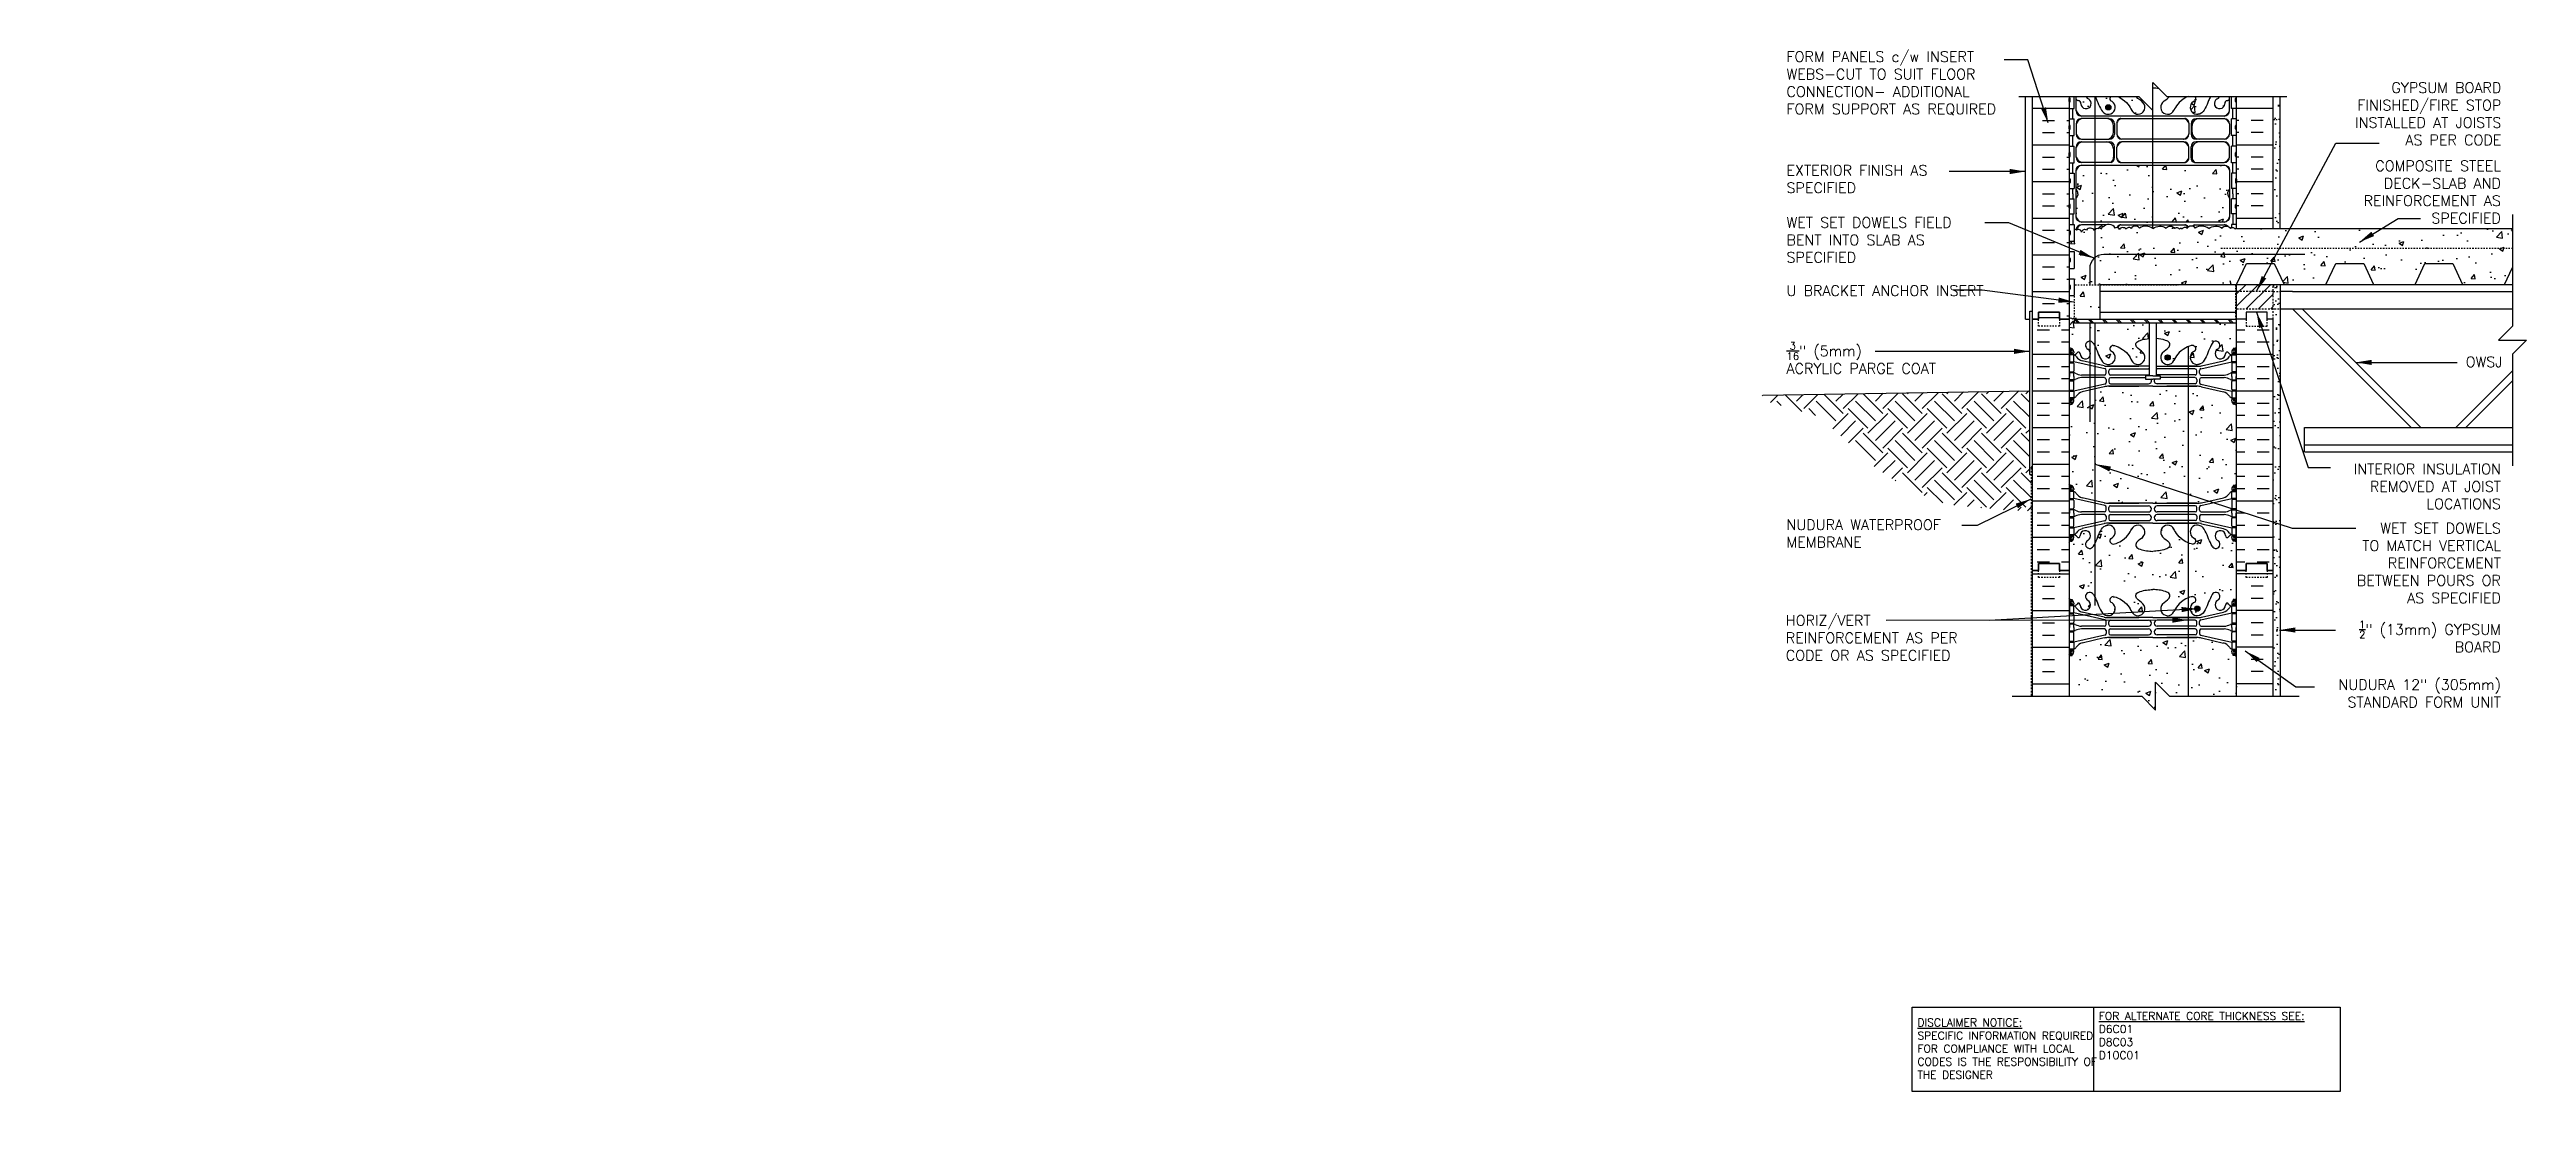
# Model space of a CAD drawing. Header units: inches. Extents: x 295 to 473, y 174 to 249.
import ezdxf
from ezdxf.enums import TextEntityAlignment as Align

# ---------------------------------------------------------------- set-up
doc = ezdxf.new("R2010")
doc.units = ezdxf.units.IN
doc.header["$LTSCALE"] = 0.5
doc.header["$MEASUREMENT"] = 0
doc.linetypes.add('DASHED2', pattern=[0.375, 0.25, -0.125])
doc.linetypes.add('HIDDEN2', pattern=[0.1875, 0.125, -0.0625])
for name, color, linetype in [('HATCH', 12, 'Continuous'), ('line25', 2, 'Continuous'), ('LINE3', 3, 'Continuous'), ('LINE50', 5, 'Continuous'), ('LINE9', 9, 'Continuous'), ('TEXT', 4, 'Continuous'), ('Web_Edge', 9, 'Continuous')]:
    doc.layers.add(name, color=color, linetype=linetype)
doc.styles.add('DIM', font='romans.shx', dxfattribs={"width": 0.7})
doc.styles.add('ROMANS', font='romans.shx', dxfattribs={"height": 0.75})
doc.styles.get("Standard").update_dxf_attribs({"font": 'romans.shx', "height": 0.75})
doc.dimstyles.new('ext_12', dxfattribs={"dimscale": 12, "dimtxt": 0.09375, "dimasz": 0.09375, "dimexe": 0.09375, "dimexo": 0.0625, "dimgap": 0.0625, "dimtad": 1, "dimdec": 1, "dimzin": 3, "dimdsep": 46, "dimlunit": 4, "dimtxsty": 'DIM', "dimcen": 0.09, "dimdle": 0.09375, "dimclrt": 4, "dimadec": 0, "dimazin": 0, "dimtfac": 1, "dimtdec": 1, "dimtmove": 2, "dimatfit": 3, "dimfxl": 1, "dimfrac": 2, "dimtolj": 1, "dimtzin": 0, "dimarcsym": 0})
pattern_1 = [(50, (0, 0), (3.5863, -0.31376), [0.375, -4.125]), (355, (0, 0), (-0.693757, 3.76096), [0.3, -3.3]), (100.4514, (0.299, -0.026), (2.892547, 3.447198), [0.3187, -3.50571]), (46.1842, (0, 1), (5.336205, -0.827595), [0.5625, -6.1875]), (96.6356, (0.4447, 0.931), (4.673314, 4.87059), [0.47805, -5.258565]), (351.1842, (0, 1), (4.67331, 4.87059), [0.45, -4.95]), (21, (0.5, 0.75), (2.984535, -2.013094), [0.375, -4.125]), (326, (0.5, 0.75), (1.216577, 3.62575), [0.3, -3.3]), (71.4514, (0.7487, 0.5822), (4.201113, 1.612652), [0.3187, -3.50571]), (37.5, (0, 0), (0.0607993, 1.6644693), [0, -3.26, 0, -3.35, 0, -3.3125]), (7.5, (0, 0), (1.315348, 1.9720586), [0, -1.91, 0, -3.185, 0, -1.2625]), (327.5, (-1.115, 0), (2.669112, -0.1127744), [0, -1.25, 0, -3.9, 0, -5.175]), (317.5, (-1.615, 0), (2.915931, 0.500525), [0, -1.625, 0, -2.59, 0, -3.675])]
pattern_2 = [(37.5, (378.7961, 101.8769), (-0.0314967, 0.963412), [0, -0.76, 0, -0.85, 0, -0.8125]), (7.5, (378.7961, 101.8769), (0.884888, 1.411073), [0, -0.41, 0, -0.685, 0, -0.2625]), (327.5, (378.1811, 101.8769), (1.557071, 0.0028295), [0, -0.25, 0, -0.9, 0, -1.175]), (317.5, (378.181, 101.8769), (1.503063, 0.438838), [0, -0.125, 0, -0.59, 0, -0.675])]
pattern_3 = [(50, (0, 0), (3.586301, -0.31376), [0.375, -4.125]), (355, (0, 0), (-0.693757, 3.76096), [0.3, -3.3]), (100.45144, (0.299, -0.026), (2.892544, 3.4472), [0.3187, -3.50571]), (46.1842, (0, 1), (5.336207, -0.827596), [0.5625, -6.1875]), (96.6356, (0.4447, 0.931), (4.67331, 4.870593), [0.47805, -5.25857]), (351.1842, (0, 1), (4.67331, 4.870593), [0.45, -4.95]), (21, (0.5, 0.75), (2.984535, -2.013094), [0.375, -4.125]), (326, (0.5, 0.75), (1.216577, 3.62575), [0.3, -3.3]), (71.45144, (0.7487, 0.5822), (4.201112, 1.612656), [0.3187, -3.50571]), (37.5, (0, 0), (0.0607993, 1.6644693), [0, -3.26, 0, -3.35, 0, -3.3125]), (7.5, (0, 0), (1.3153477, 1.9720586), [0, -1.91, 0, -3.185, 0, -1.2625]), (327.5, (-1.115, 0), (2.6691122, -0.1127744), [0, -1.25, 0, -3.9, 0, -5.175]), (317.5, (-1.615, 0), (2.915931, 0.500525), [0, -1.625, 0, -2.59, 0, -3.675])]

msp = doc.modelspace()

# ---------------------------------------------------------------- texts
at = {"layer": 'TEXT', "style": 'ROMANS'}
msp.add_text('OWSJ ', height=0.75, dxfattribs=at).set_placement((469.86, 226.47), align=Align.CENTER)
at = {"layer": 'TEXT', "char_height": 0.75, "style": 'ROMANS'}
for s, insert, width, attachment_point in [('FORM PANELS c/w INSERT WEBS-CUT TO SUIT FLOOR CONNECTION- ADDITIONAL FORM SUPPORT AS REQUIRED', (419.64, 249.09), 16.6686, 1), ('\\A1;GYPSUM BOARD FINISHED/FIRE STOP INSTALLED AT JOISTS AS PER CODE', (470.84, 244.62), 12.2272, 6), ('EXTERIOR FINISH AS SPECIFIED', (419.64, 240.95), 13.685, 1), ('\\A1;COMPOSITE STEEL DECK-SLAB AND REINFORCEMENT AS SPECIFIED', (470.81, 239.02), 12.2272, 6), ('WET SET DOWELS FIELD BENT INTO SLAB AS SPECIFIED', (419.64, 237.21), 13.685, 1), ('U BRACKET ANCHOR INSERT', (419.64, 232.33), 13.685, 1), ('\\A1;{\\H0.7x;\\S3/16;\\H1.429x;" (5mm)\\PACRYLIC PARGE COAT}', (419.64, 227.13), 13.0522, 4), ('\\A1;INTERIOR INSULATION REMOVED AT JOIST LOCATIONS', (470.81, 217.92), 12.2272, 6), ('\\A1;{\\H1x;NUDURA WATERPROOF MEMBRANE}', (419.64, 214.55), 13.6074, 4), ('WET SET DOWELS \\PTO MATCH VERTICAL REINFORCEMENT\\PBETWEEN POURS OR AS SPECIFIED', (470.81, 212.43), 12.2272, 6), ('HORIZ/VERT\\PREINFORCEMENT AS PER CODE OR AS SPECIFIED', (419.59, 207.07), 14.832, 4), ('\\A1;{\\H0.7x;\\S1/2;}" (13mm) GYPSUM BOARD', (470.81, 207.17), 12.1908, 6), ('NUDURA 12" (305mm) STANDARD FORM UNIT', (470.81, 203.09), 14.1236, 6)]:
    msp.add_mtext(s, dxfattribs=dict(at, insert=insert, width=width, attachment_point=attachment_point))
at = {"layer": 'TEXT', "char_height": 0.5625, "attachment_point": 4}
for s, insert, width in [('{\\LDISCLAIMER NOTICE:}\\PSPECIFIC INFORMATION REQUIRED FOR COMPLIANCE WITH LOCAL CODES IS THE RESPONSIBILITY OF THE DESIGNER', (429.02, 177.63), 14.0024), ('{\\LFOR ALTERNATE CORE THICKNESS SEE:\\P}D6C01\\PD8C03\\PD10C01', (442.01, 178.57), 23.333)]:
    msp.add_mtext(s, dxfattribs=dict(at, insert=insert, width=width))

# ---------------------------------------------------------------- hatches: boundary and pattern name
at = {"layer": 'HATCH'}
h = msp.add_hatch(dxfattribs=at)
h.set_pattern_fill('INSUL', color=256, scale=7, style=0)
h.set_pattern_definition([(0, (-2486.284, -167.1027), (0, 2.625), []), (0, (-2486.284, -166.2277), (0, 2.625), [0.875, -0.875]), (0, (-2486.284, -165.3527), (0, 2.625), [0.875, -0.875])])
h.paths.add_polyline_path([(437.25, 229.91), (437.69, 229.91), (437.69, 230.41), (439.19, 230.41), (439.19, 229.91), (439.88, 229.91), (439.88, 245.74), (439.75, 245.87), (437.25, 245.87)])
h = msp.add_hatch(dxfattribs=at)
h.set_pattern_fill('AR-CONC', color=256, scale=0.5)
h.set_pattern_definition(pattern_3)
edge = h.paths.add_edge_path()
edge.add_spline(control_points=[(445.17, 245.44), (445.07, 245.6), (444.81, 245.67), (444.71, 245.86), (444.71, 245.87)], knot_values=[0.229407, 0.229407, 0.229407, 0.229407, 0.844432, 0.862042, 0.862042, 0.862042, 0.862042], degree=3, periodic=0)
edge.add_line((444.71, 245.87), (443.35, 245.87))
edge.add_spline(control_points=[(443.35, 245.87), (443.4, 245.85), (444.03, 245.53), (444.23, 245.15), (444.37, 244.86)], knot_values=[0.230119, 0.230119, 0.230119, 0.230119, 0.320663, 1.258119, 1.258119, 1.258119, 1.258119], degree=3, periodic=0)
edge.add_arc((444.81, 245.09), 0.5, 208.0689, 404.1875)
edge = h.paths.add_edge_path()
edge.add_arc((443.04, 245.72), 0.242, 140.6186, 218.2327, ccw=False)
edge.add_line((442.85, 245.87), (441.75, 245.87))
edge.add_spline(control_points=[(441.75, 245.87), (441.79, 245.78), (442, 245.34), (442.16, 244.76), (442.49, 244.63)], knot_values=[0.266707, 0.266707, 0.266707, 0.266707, 0.579211, 1.703896, 1.703896, 1.703896, 1.703896], degree=3, periodic=0)
edge.add_spline(control_points=[(442.49, 244.63), (442.54, 244.61), (442.59, 244.6), (442.65, 244.59)], knot_values=[1.703896, 1.703896, 1.703896, 1.703896, 1.875321, 1.875321, 1.875321, 1.875321], degree=3, periodic=0)
edge.add_arc((442.69, 245.09), 0.5, 265.2926, 431.7937)
h.paths.add_polyline_path([(441.28, 245.69, -0.231645), (441.09, 245.87), (440.39, 245.87), (440.39, 245.69, 0.258079), (440.53, 245.57, -0.428082), (440.72, 245.35, 1.679912)])
edge = h.paths.add_edge_path()
edge.add_spline(control_points=[(447.38, 244.86), (447.52, 245.15), (447.73, 245.53), (448.35, 245.85), (448.4, 245.87)], knot_values=[0.230119, 0.230119, 0.230119, 0.230119, 1.167575, 1.258119, 1.258119, 1.258119, 1.258119], degree=3, periodic=0)
edge.add_line((448.4, 245.87), (447.05, 245.87))
edge.add_spline(control_points=[(447.05, 245.87), (447.05, 245.86), (446.94, 245.67), (446.69, 245.6), (446.58, 245.44)], knot_values=[0.229407, 0.229407, 0.229407, 0.229407, 0.247016, 0.862042, 0.862042, 0.862042, 0.862042], degree=3, periodic=0)
edge.add_arc((446.94, 245.09), 0.5, 135.8125, 331.9311)
edge = h.paths.add_edge_path()
edge.add_spline(control_points=[(449.27, 244.63), (449.59, 244.76), (449.76, 245.34), (449.96, 245.78), (450.01, 245.87)], knot_values=[0.266707, 0.266707, 0.266707, 0.266707, 1.391392, 1.703896, 1.703896, 1.703896, 1.703896], degree=3, periodic=0)
edge.add_line((450.01, 245.87), (448.91, 245.87))
edge.add_arc((448.72, 245.72), 0.242, -38.2327, 39.3814, ccw=False)
edge.add_arc((449.06, 245.09), 0.5, 108.2063, 274.7074)
edge.add_spline(control_points=[(449.11, 244.59), (449.16, 244.6), (449.22, 244.61), (449.27, 244.63)], knot_values=[1.703896, 1.703896, 1.703896, 1.703896, 1.875321, 1.875321, 1.875321, 1.875321], degree=3, periodic=0)
h.paths.add_polyline_path([(451.04, 245.35, -0.428069), (451.22, 245.57, 0.258094), (451.37, 245.69), (451.37, 245.87), (450.66, 245.87, -0.231645), (450.48, 245.69, 1.679912)])
h.paths.add_polyline_path([(471.64, 236.4), (451.88, 236.4), (451.88, 236.43, 0.10231), (451.78, 236.36, 0.520567), (451.44, 236.41, 0.520567), (450.84, 236.43, 0.310845), (449.88, 236.41, 0.310845), (448.92, 236.43, 0.520567), (448.32, 236.41, 0.520567), (447.97, 236.36, 0.10231), (447.88, 236.43, 0.10231), (447.78, 236.36, 0.520567), (447.44, 236.41, 0.520567), (446.84, 236.43, 0.310845), (445.88, 236.41, 0.310845), (444.92, 236.43, 0.520567), (444.32, 236.41, 0.520567), (443.97, 236.36, 0.520567), (443.48, 236.32, 0.520567), (443.18, 236.44, 0.258655), (442.76, 236.7, 0.230831), (442.34, 236.53, 0.520567), (441.98, 236.38, 0.520567), (441.7, 236.26, 0.520567), (441.12, 236.29, 0.520567), (440.78, 236.15, 0.520567), (440.42, 236.29, 0.058158), (440.24, 236.35), (440.24, 235.5), (439.88, 235.5), (439.88, 234.75), (440.24, 234.75), (440.24, 233.55), (439.88, 233.55), (439.88, 232.8), (440.24, 232.8), (440.24, 232.35), (442.1, 232.36), (442.1, 232.4), (451.88, 232.4), (452.58, 233.9), (454.58, 233.9), (455.28, 232.4), (458.28, 232.4), (458.98, 233.9), (460.98, 233.9), (461.68, 232.4), (464.68, 232.4), (465.37, 233.9), (467.37, 233.9), (468.07, 232.4), (471.07, 232.4), (471.64, 233.62)])
h.paths.add_polyline_path([(442.1, 232.36), (440.24, 232.35), (440.24, 231.6), (440.24, 229.9), (442.1, 229.9)])
h.paths.add_polyline_path([(451.53, 206.06), (451.53, 206.13, -0.414214), (451.59, 206.19), (451.64, 206.19), (451.64, 206.26), (451.54, 206.26, -0.168672), (451.35, 206.41, 0.17445), (450.94, 206.7), (449.36, 207.06, 0.054974), (449.04, 207.09), (445.88, 207.09), (442.72, 207.09, 0.054974), (442.39, 207.06), (440.81, 206.7, 0.17445), (440.4, 206.41, -0.168672), (440.22, 206.26), (440.11, 206.26), (440.11, 206.19), (440.16, 206.19, -0.414214), (440.22, 206.13), (440.22, 206.06, -0.249069), (440.11, 205.85), (440.11, 205.81), (440.02, 205.81, 0.088416), (439.88, 205.71), (439.88, 202.9), (445.08, 202.9), (446.08, 201.9), (446.08, 203.9), (447.08, 202.9), (451.88, 202.9), (451.88, 205.71, 0.088416), (451.73, 205.81), (451.64, 205.81), (451.64, 205.85, -0.249069)])
h = msp.add_hatch(dxfattribs=at)
h.set_pattern_fill('INSUL', color=256, scale=7, style=0)
h.set_pattern_definition([(180, (3378.039, -167.1027), (0, 2.625), []), (180, (3378.039, -166.2277), (0, 2.625), [0.875, -0.875]), (180, (3378.039, -165.3527), (0, 2.625), [0.875, -0.875])])
h.paths.add_polyline_path([(451.88, 236.4), (454.5, 236.4), (454.5, 245.87), (451.88, 245.87)])
h = msp.add_hatch(dxfattribs=at)
h.set_pattern_fill('AR-SAND', color=256, scale=0.5, style=0)
h.set_pattern_definition(pattern_2)
h.paths.add_polyline_path([(455, 245.87), (454.5, 245.87), (454.5, 236.4), (454.63, 236.4), (455, 236.4)])
h = msp.add_hatch(dxfattribs=at)
h.set_pattern_fill('AR-CONC', color=256, scale=0.5)
h.set_pattern_definition([(50, (-17.1282, 2e-11), (3.586301, -0.31376), [0.375, -4.125]), (355, (-17.1282, 2e-11), (-0.693757, 3.76096), [0.3, -3.3]), (100.45144, (-16.8294, -0.026), (2.892544, 3.4472), [0.3187, -3.50571]), (46.1842, (-17.1282, 1), (5.336207, -0.827596), [0.5625, -6.1875]), (96.6356, (-16.6836, 0.931), (4.67331, 4.870593), [0.47805, -5.25857]), (351.1842, (-17.128, 1), (4.67331, 4.870593), [0.45, -4.95]), (21, (-16.6282, 0.75), (2.984535, -2.013094), [0.375, -4.125]), (326, (-16.6282, 0.75), (1.216577, 3.62575), [0.3, -3.3]), (71.45144, (-16.3795, 0.5822), (4.201112, 1.612656), [0.3187, -3.50571]), (37.5, (-17.1282, 2e-11), (0.0607993, 1.6644693), [0, -3.26, 0, -3.35, 0, -3.3125]), (7.5, (-17.1282, 2e-11), (1.3153477, 1.9720586), [0, -1.91, 0, -3.185, 0, -1.2625]), (327.5, (-18.2432, 2e-11), (2.6691122, -0.1127744), [0, -1.25, 0, -3.9, 0, -5.175]), (317.5, (-18.7432, 2e-11), (2.915931, 0.500525), [0, -1.625, 0, -2.59, 0, -3.675])])
h.paths.add_polyline_path([(451.37, 240.57, 0.414203), (450.99, 240.95), (440.76, 240.95, 0.414225), (440.39, 240.57), (440.39, 237.24, 0.414203), (440.76, 236.86), (450.99, 236.86, 0.414225), (451.37, 237.24)])
h = msp.add_hatch(dxfattribs=at)
h.set_pattern_fill('ANSI31', color=256, scale=5, style=0)
h.set_pattern_definition([(45, (374.7702, 37.0603), (-0.4419417, 0.4419417), [])])
h.paths.add_polyline_path([(454.5, 230.65), (454.5, 232.4), (451.88, 232.4), (451.88, 230.65)])
h = msp.add_hatch(dxfattribs=at)
h.set_pattern_fill('AR-SAND', color=256, scale=0.5, style=0)
h.set_pattern_definition(pattern_2)
h.paths.add_polyline_path([(455, 232.4), (454.5, 232.4), (454.5, 211.9), (454.5, 202.9), (455, 202.9)])
h = msp.add_hatch(dxfattribs=at)
h.set_pattern_fill('INSUL', color=256, scale=7, style=0)
h.set_pattern_definition([(0, (453.3396, 222.148), (0, 2.625), []), (0, (453.3396, 223.023), (0, 2.625), [0.875, -0.875]), (0, (453.3396, 223.898), (0, 2.625), [0.875, -0.875])])
h.paths.add_polyline_path([(454.5, 229.9), (454.06, 229.9), (454.06, 229.4), (452.56, 229.4), (452.56, 229.9), (451.88, 229.9), (451.88, 211.9), (452.56, 211.9), (452.56, 212.4), (454.06, 212.4), (454.06, 211.9), (454.5, 211.9)])
h.paths.add_polyline_path([(437.25, 211.9), (437.69, 211.9), (437.69, 212.4), (439.19, 212.4), (439.19, 211.9), (439.88, 211.9), (439.88, 229.9), (439.19, 229.9), (439.19, 230.4), (437.69, 230.4), (437.69, 229.9), (437.25, 229.9)])
h = msp.add_hatch(dxfattribs=at)
h.set_pattern_fill('AR-CONC', color=256, scale=0.5)
h.set_pattern_definition(pattern_3)
edge = h.paths.add_edge_path()
edge.add_line((451.88, 229.64), (446.13, 229.64))
edge.add_line((446.13, 229.64), (446.13, 228.52))
edge.add_spline(control_points=[(446.13, 228.52), (446.35, 228.5), (446.67, 228.45), (447.13, 228.26), (447.05, 227.76), (446.69, 227.67), (446.58, 227.51)], knot_values=[0.229407, 0.229407, 0.229407, 0.229407, 0.887302, 1.222784, 1.507201, 2.122226, 2.122226, 2.122226, 2.122226], degree=3, periodic=0)
edge.add_arc((446.94, 227.16), 0.5, 135.8125, 335.181)
edge.add_spline(control_points=[(447.39, 226.95), (447.42, 226.99), (447.44, 227.04), (447.46, 227.08)], knot_values=[1.0964, 1.0964, 1.0964, 1.0964, 1.237398, 1.237398, 1.237398, 1.237398], degree=3, periodic=0)
edge.add_spline(control_points=[(447.46, 227.08), (447.49, 227.13), (447.52, 227.18), (447.55, 227.22)], knot_values=[0.953118, 0.953118, 0.953118, 0.953118, 1.0964, 1.0964, 1.0964, 1.0964], degree=3, periodic=0)
edge.add_spline(control_points=[(447.55, 227.22), (447.56, 227.25), (447.58, 227.28), (447.6, 227.31)], knot_values=[0.869703, 0.869703, 0.869703, 0.869703, 0.953118, 0.953118, 0.953118, 0.953118], degree=3, periodic=0)
edge.add_spline(control_points=[(447.6, 227.31), (447.62, 227.34), (447.64, 227.36), (447.67, 227.39)], knot_values=[0.789856, 0.789856, 0.789856, 0.789856, 0.869703, 0.869703, 0.869703, 0.869703], degree=3, periodic=0)
edge.add_spline(control_points=[(447.67, 227.39), (447.69, 227.41), (447.71, 227.44), (447.73, 227.46)], knot_values=[0.718521, 0.718521, 0.718521, 0.718521, 0.789856, 0.789856, 0.789856, 0.789856], degree=3, periodic=0)
edge.add_spline(control_points=[(447.73, 227.46), (447.75, 227.49), (447.78, 227.52), (447.81, 227.54)], knot_values=[0.639328, 0.639328, 0.639328, 0.639328, 0.718521, 0.718521, 0.718521, 0.718521], degree=3, periodic=0)
edge.add_spline(control_points=[(447.81, 227.54), (447.83, 227.57), (447.86, 227.59), (447.89, 227.62)], knot_values=[0.567328, 0.567328, 0.567328, 0.567328, 0.639328, 0.639328, 0.639328, 0.639328], degree=3, periodic=0)
edge.add_spline(control_points=[(447.89, 227.62), (447.92, 227.64), (447.95, 227.67), (447.99, 227.69)], knot_values=[0.48854, 0.48854, 0.48854, 0.48854, 0.567328, 0.567328, 0.567328, 0.567328], degree=3, periodic=0)
edge.add_spline(control_points=[(447.99, 227.69), (448.02, 227.72), (448.05, 227.74), (448.09, 227.77)], knot_values=[0.416129, 0.416129, 0.416129, 0.416129, 0.48854, 0.48854, 0.48854, 0.48854], degree=3, periodic=0)
edge.add_spline(control_points=[(448.09, 227.77), (448.14, 227.8), (448.22, 227.84), (448.31, 227.89), (448.34, 227.91)], knot_values=[0.264927, 0.264927, 0.264927, 0.264927, 0.360393, 0.416129, 0.416129, 0.416129, 0.416129], degree=3, periodic=0)
edge.add_spline(control_points=[(448.34, 227.91), (448.41, 227.94), (448.48, 227.97), (448.54, 227.99)], knot_values=[0.151529, 0.151529, 0.151529, 0.151529, 0.264927, 0.264927, 0.264927, 0.264927], degree=3, periodic=0)
edge.add_spline(control_points=[(448.54, 227.99), (448.58, 228), (448.61, 228.01), (448.64, 228.02)], knot_values=[0.094834, 0.094834, 0.094834, 0.094834, 0.151529, 0.151529, 0.151529, 0.151529], degree=3, periodic=0)
edge.add_spline(control_points=[(448.64, 228.02), (448.65, 228.02), (448.66, 228.02), (448.67, 228.02)], knot_values=[0.075602, 0.075602, 0.075602, 0.075602, 0.094834, 0.094834, 0.094834, 0.094834], degree=3, periodic=0)
edge.add_spline(control_points=[(448.67, 228.02), (448.68, 228.02), (448.68, 228.02), (448.69, 228.03)], knot_values=[0.057028, 0.057028, 0.057028, 0.057028, 0.075602, 0.075602, 0.075602, 0.075602], degree=3, periodic=0)
edge.add_spline(control_points=[(448.69, 228.03), (448.7, 228.03), (448.71, 228.03), (448.72, 228.03)], knot_values=[0.038125, 0.038125, 0.038125, 0.038125, 0.057028, 0.057028, 0.057028, 0.057028], degree=3, periodic=0)
edge.add_arc((448.72, 227.78), 0.242, -38.2327, 90.7685, ccw=False)
edge.add_arc((449.06, 227.16), 0.5, 108.2063, 274.7074)
edge.add_spline(control_points=[(449.11, 226.66), (449.12, 226.66), (449.14, 226.67), (449.16, 226.67)], knot_values=[1.824512, 1.824512, 1.824512, 1.824512, 1.875321, 1.875321, 1.875321, 1.875321], degree=3, periodic=0)
edge.add_spline(control_points=[(449.16, 226.67), (449.17, 226.67), (449.18, 226.68), (449.2, 226.68)], knot_values=[1.78039, 1.78039, 1.78039, 1.78039, 1.824512, 1.824512, 1.824512, 1.824512], degree=3, periodic=0)
edge.add_spline(control_points=[(449.2, 226.68), (449.21, 226.68), (449.22, 226.69), (449.24, 226.69)], knot_values=[1.737704, 1.737704, 1.737704, 1.737704, 1.78039, 1.78039, 1.78039, 1.78039], degree=3, periodic=0)
edge.add_spline(control_points=[(449.24, 226.69), (449.25, 226.69), (449.26, 226.7), (449.27, 226.7)], knot_values=[1.703896, 1.703896, 1.703896, 1.703896, 1.737704, 1.737704, 1.737704, 1.737704], degree=3, periodic=0)
edge.add_spline(control_points=[(449.27, 226.7), (449.28, 226.71), (449.29, 226.71), (449.3, 226.72)], knot_values=[1.660465, 1.660465, 1.660465, 1.660465, 1.703896, 1.703896, 1.703896, 1.703896], degree=3, periodic=0)
edge.add_spline(control_points=[(449.3, 226.72), (449.32, 226.72), (449.33, 226.73), (449.34, 226.74)], knot_values=[1.616944, 1.616944, 1.616944, 1.616944, 1.660465, 1.660465, 1.660465, 1.660465], degree=3, periodic=0)
edge.add_spline(control_points=[(449.34, 226.74), (449.35, 226.75), (449.37, 226.75), (449.38, 226.76)], knot_values=[1.563384, 1.563384, 1.563384, 1.563384, 1.616944, 1.616944, 1.616944, 1.616944], degree=3, periodic=0)
edge.add_spline(control_points=[(449.38, 226.76), (449.39, 226.78), (449.41, 226.79), (449.42, 226.8)], knot_values=[1.505342, 1.505342, 1.505342, 1.505342, 1.563384, 1.563384, 1.563384, 1.563384], degree=3, periodic=0)
edge.add_spline(control_points=[(449.42, 226.8), (449.43, 226.81), (449.45, 226.82), (449.46, 226.83)], knot_values=[1.451471, 1.451471, 1.451471, 1.451471, 1.505342, 1.505342, 1.505342, 1.505342], degree=3, periodic=0)
edge.add_spline(control_points=[(449.46, 226.83), (449.47, 226.85), (449.48, 226.86), (449.5, 226.87)], knot_values=[1.393854, 1.393854, 1.393854, 1.393854, 1.451471, 1.451471, 1.451471, 1.451471], degree=3, periodic=0)
edge.add_spline(control_points=[(449.5, 226.87), (449.51, 226.89), (449.52, 226.9), (449.53, 226.92)], knot_values=[1.339569, 1.339569, 1.339569, 1.339569, 1.393854, 1.393854, 1.393854, 1.393854], degree=3, periodic=0)
edge.add_spline(control_points=[(449.53, 226.92), (449.54, 226.93), (449.55, 226.95), (449.56, 226.96)], knot_values=[1.282554, 1.282554, 1.282554, 1.282554, 1.339569, 1.339569, 1.339569, 1.339569], degree=3, periodic=0)
edge.add_spline(control_points=[(449.56, 226.96), (449.58, 226.98), (449.59, 227.01), (449.6, 227.03)], knot_values=[1.201719, 1.201719, 1.201719, 1.201719, 1.282554, 1.282554, 1.282554, 1.282554], degree=3, periodic=0)
edge.add_spline(control_points=[(449.6, 227.03), (449.62, 227.06), (449.63, 227.08), (449.65, 227.11)], knot_values=[1.116334, 1.116334, 1.116334, 1.116334, 1.201719, 1.201719, 1.201719, 1.201719], degree=3, periodic=0)
edge.add_spline(control_points=[(449.65, 227.11), (449.66, 227.14), (449.68, 227.18), (449.7, 227.21)], knot_values=[1.009728, 1.009728, 1.009728, 1.009728, 1.116334, 1.116334, 1.116334, 1.116334], degree=3, periodic=0)
edge.add_spline(control_points=[(449.7, 227.21), (449.76, 227.36), (449.83, 227.55), (449.91, 227.73), (449.93, 227.77)], knot_values=[0.447744, 0.447744, 0.447744, 0.447744, 0.878261, 1.009728, 1.009728, 1.009728, 1.009728], degree=3, periodic=0)
edge.add_spline(control_points=[(449.93, 227.77), (449.99, 227.91), (450.06, 228.04), (450.13, 228.17)], knot_values=[0, 0, 0, 0, 0.447744, 0.447744, 0.447744, 0.447744], degree=3, periodic=0)
edge.add_arc((450.39, 228.03), 0.3, -63.9425, 153.1146, ccw=False)
edge.add_arc((450.71, 227.44), 0.375, 120.1325, 357.0763)
edge.add_arc((451.2, 227.44), 0.113, 25.9431, 192.1844, ccw=False)
edge.add_arc((451.57, 227.71), 0.352, 218.4669, 263.8709)
edge.add_line((451.54, 227.36), (451.64, 227.36))
edge.add_line((451.64, 227.36), (451.64, 227.43))
edge.add_line((451.64, 227.43), (451.59, 227.43))
edge.add_arc((451.59, 227.49), 0.0625, 180, 270, ccw=False)
edge.add_line((451.53, 227.49), (451.53, 227.56))
edge.add_arc((451.78, 227.56), 0.25, 124.0558, 180, ccw=False)
edge.add_line((451.64, 227.77), (451.64, 227.81))
edge.add_line((451.64, 227.81), (451.73, 227.81))
edge.add_arc((451.53, 228.27), 0.5, 293.5782, 313.7891)
edge.add_line((451.88, 227.91), (451.88, 229.64))
edge = h.paths.add_edge_path()
edge.add_line((445.63, 229.64), (440.24, 229.64))
edge.add_line((440.24, 229.64), (440.24, 229.9))
edge.add_line((440.24, 229.9), (440.24, 229.98))
edge.add_arc((440.29, 229.8), 0.185, 103.6375, 145)
edge.add_arc((440.01, 229.8), 0.165, 38.7056, 141.2944)
edge.add_line((439.88, 229.91), (439.88, 227.91))
edge.add_arc((440.22, 228.27), 0.5, 226.2109, 246.4218)
edge.add_line((440.02, 227.81), (440.11, 227.81))
edge.add_line((440.11, 227.81), (440.11, 227.77))
edge.add_arc((439.97, 227.56), 0.25, 0, 55.9442, ccw=False)
edge.add_line((440.22, 227.56), (440.22, 227.49))
edge.add_arc((440.16, 227.49), 0.0625, -90, 0, ccw=False)
edge.add_line((440.16, 227.43), (440.11, 227.43))
edge.add_line((440.11, 227.43), (440.11, 227.36))
edge.add_line((440.11, 227.36), (440.22, 227.36))
edge.add_arc((440.18, 227.71), 0.352, 276.1291, 321.5331)
edge.add_arc((440.56, 227.44), 0.113, -12.1844, 154.0569, ccw=False)
edge.add_arc((441.04, 227.44), 0.375, 182.9237, 419.8675)
edge.add_arc((441.36, 228.03), 0.3, 27.597, 243.9425, ccw=False)
edge.add_spline(control_points=[(441.63, 228.17), (441.7, 228.04), (441.76, 227.91), (441.83, 227.77)], knot_values=[0, 0, 0, 0, 0.447744, 0.447744, 0.447744, 0.447744], degree=3, periodic=0)
edge.add_spline(control_points=[(441.83, 227.77), (441.84, 227.73), (441.92, 227.55), (441.99, 227.36), (442.06, 227.21)], knot_values=[0.447744, 0.447744, 0.447744, 0.447744, 0.579211, 1.009728, 1.009728, 1.009728, 1.009728], degree=3, periodic=0)
edge.add_spline(control_points=[(442.06, 227.21), (442.07, 227.18), (442.09, 227.14), (442.11, 227.11)], knot_values=[1.009728, 1.009728, 1.009728, 1.009728, 1.116334, 1.116334, 1.116334, 1.116334], degree=3, periodic=0)
edge.add_spline(control_points=[(442.11, 227.11), (442.12, 227.08), (442.14, 227.06), (442.15, 227.03)], knot_values=[1.116334, 1.116334, 1.116334, 1.116334, 1.201719, 1.201719, 1.201719, 1.201719], degree=3, periodic=0)
edge.add_spline(control_points=[(442.15, 227.03), (442.16, 227.01), (442.18, 226.98), (442.19, 226.96)], knot_values=[1.201719, 1.201719, 1.201719, 1.201719, 1.282554, 1.282554, 1.282554, 1.282554], degree=3, periodic=0)
edge.add_spline(control_points=[(442.19, 226.96), (442.2, 226.95), (442.22, 226.93), (442.23, 226.92)], knot_values=[1.282554, 1.282554, 1.282554, 1.282554, 1.339569, 1.339569, 1.339569, 1.339569], degree=3, periodic=0)
edge.add_spline(control_points=[(442.23, 226.92), (442.24, 226.9), (442.25, 226.89), (442.26, 226.87)], knot_values=[1.339569, 1.339569, 1.339569, 1.339569, 1.393854, 1.393854, 1.393854, 1.393854], degree=3, periodic=0)
edge.add_spline(control_points=[(442.26, 226.87), (442.27, 226.86), (442.28, 226.85), (442.3, 226.83)], knot_values=[1.393854, 1.393854, 1.393854, 1.393854, 1.451471, 1.451471, 1.451471, 1.451471], degree=3, periodic=0)
edge.add_spline(control_points=[(442.3, 226.83), (442.31, 226.82), (442.32, 226.81), (442.33, 226.8)], knot_values=[1.451471, 1.451471, 1.451471, 1.451471, 1.505342, 1.505342, 1.505342, 1.505342], degree=3, periodic=0)
edge.add_spline(control_points=[(442.33, 226.8), (442.35, 226.79), (442.36, 226.78), (442.38, 226.76)], knot_values=[1.505342, 1.505342, 1.505342, 1.505342, 1.563384, 1.563384, 1.563384, 1.563384], degree=3, periodic=0)
edge.add_spline(control_points=[(442.38, 226.76), (442.39, 226.75), (442.4, 226.75), (442.42, 226.74)], knot_values=[1.563384, 1.563384, 1.563384, 1.563384, 1.616944, 1.616944, 1.616944, 1.616944], degree=3, periodic=0)
edge.add_spline(control_points=[(442.42, 226.74), (442.43, 226.73), (442.44, 226.72), (442.45, 226.72)], knot_values=[1.616944, 1.616944, 1.616944, 1.616944, 1.660465, 1.660465, 1.660465, 1.660465], degree=3, periodic=0)
edge.add_spline(control_points=[(442.45, 226.72), (442.46, 226.71), (442.48, 226.71), (442.49, 226.7)], knot_values=[1.660465, 1.660465, 1.660465, 1.660465, 1.703896, 1.703896, 1.703896, 1.703896], degree=3, periodic=0)
edge.add_spline(control_points=[(442.49, 226.7), (442.5, 226.7), (442.51, 226.69), (442.52, 226.69)], knot_values=[1.703896, 1.703896, 1.703896, 1.703896, 1.737704, 1.737704, 1.737704, 1.737704], degree=3, periodic=0)
edge.add_spline(control_points=[(442.52, 226.69), (442.53, 226.69), (442.54, 226.68), (442.56, 226.68)], knot_values=[1.737704, 1.737704, 1.737704, 1.737704, 1.78039, 1.78039, 1.78039, 1.78039], degree=3, periodic=0)
edge.add_spline(control_points=[(442.56, 226.68), (442.57, 226.68), (442.59, 226.67), (442.6, 226.67)], knot_values=[1.78039, 1.78039, 1.78039, 1.78039, 1.824512, 1.824512, 1.824512, 1.824512], degree=3, periodic=0)
edge.add_spline(control_points=[(442.6, 226.67), (442.62, 226.67), (442.63, 226.66), (442.65, 226.66)], knot_values=[1.824512, 1.824512, 1.824512, 1.824512, 1.875321, 1.875321, 1.875321, 1.875321], degree=3, periodic=0)
edge.add_arc((442.69, 227.16), 0.5, 265.2926, 431.7937)
edge.add_arc((443.04, 227.78), 0.242, 90, 218.2327, ccw=False)
edge.add_spline(control_points=[(443.04, 228.03), (443.04, 228.03), (443.05, 228.03), (443.06, 228.03)], knot_values=[0.038125, 0.038125, 0.038125, 0.038125, 0.057029, 0.057029, 0.057029, 0.057029], degree=3, periodic=0)
edge.add_spline(control_points=[(443.06, 228.03), (443.07, 228.02), (443.08, 228.02), (443.09, 228.02)], knot_values=[0.057029, 0.057029, 0.057029, 0.057029, 0.075602, 0.075602, 0.075602, 0.075602], degree=3, periodic=0)
edge.add_spline(control_points=[(443.09, 228.02), (443.1, 228.02), (443.11, 228.02), (443.12, 228.02)], knot_values=[0.075602, 0.075602, 0.075602, 0.075602, 0.094828, 0.094828, 0.094828, 0.094828], degree=3, periodic=0)
edge.add_spline(control_points=[(443.12, 228.02), (443.13, 228.02), (443.14, 228.01), (443.15, 228.01)], knot_values=[0.094828, 0.094828, 0.094828, 0.094828, 0.114375, 0.114375, 0.114375, 0.114375], degree=3, periodic=0)
edge.add_spline(control_points=[(443.15, 228.01), (443.17, 228.01), (443.19, 228), (443.21, 227.99)], knot_values=[0.114375, 0.114375, 0.114375, 0.114375, 0.151528, 0.151528, 0.151528, 0.151528], degree=3, periodic=0)
edge.add_spline(control_points=[(443.21, 227.99), (443.23, 227.98), (443.26, 227.98), (443.28, 227.97)], knot_values=[0.151528, 0.151528, 0.151528, 0.151528, 0.190624, 0.190624, 0.190624, 0.190624], degree=3, periodic=0)
edge.add_spline(control_points=[(443.28, 227.97), (443.32, 227.95), (443.37, 227.93), (443.41, 227.91)], knot_values=[0.190624, 0.190624, 0.190624, 0.190624, 0.264926, 0.264926, 0.264926, 0.264926], degree=3, periodic=0)
edge.add_spline(control_points=[(443.41, 227.91), (443.45, 227.89), (443.49, 227.87), (443.53, 227.85), (443.54, 227.84)], knot_values=[0.264926, 0.264926, 0.264926, 0.264926, 0.320663, 0.337945, 0.337945, 0.337945, 0.337945], degree=3, periodic=0)
edge.add_spline(control_points=[(443.54, 227.84), (443.58, 227.82), (443.63, 227.79), (443.66, 227.77)], knot_values=[0.337945, 0.337945, 0.337945, 0.337945, 0.416132, 0.416132, 0.416132, 0.416132], degree=3, periodic=0)
edge.add_spline(control_points=[(443.66, 227.77), (443.7, 227.74), (443.73, 227.72), (443.77, 227.69)], knot_values=[0.416132, 0.416132, 0.416132, 0.416132, 0.48854, 0.48854, 0.48854, 0.48854], degree=3, periodic=0)
edge.add_spline(control_points=[(443.77, 227.69), (443.8, 227.67), (443.84, 227.64), (443.87, 227.62)], knot_values=[0.48854, 0.48854, 0.48854, 0.48854, 0.567328, 0.567328, 0.567328, 0.567328], degree=3, periodic=0)
edge.add_spline(control_points=[(443.87, 227.62), (443.89, 227.59), (443.92, 227.57), (443.95, 227.54)], knot_values=[0.567328, 0.567328, 0.567328, 0.567328, 0.639328, 0.639328, 0.639328, 0.639328], degree=3, periodic=0)
edge.add_spline(control_points=[(443.95, 227.54), (443.98, 227.52), (444, 227.49), (444.03, 227.46)], knot_values=[0.639328, 0.639328, 0.639328, 0.639328, 0.718521, 0.718521, 0.718521, 0.718521], degree=3, periodic=0)
edge.add_spline(control_points=[(444.03, 227.46), (444.05, 227.44), (444.07, 227.41), (444.09, 227.39)], knot_values=[0.718521, 0.718521, 0.718521, 0.718521, 0.789856, 0.789856, 0.789856, 0.789856], degree=3, periodic=0)
edge.add_spline(control_points=[(444.09, 227.39), (444.11, 227.36), (444.13, 227.34), (444.15, 227.31)], knot_values=[0.789856, 0.789856, 0.789856, 0.789856, 0.869703, 0.869703, 0.869703, 0.869703], degree=3, periodic=0)
edge.add_spline(control_points=[(444.15, 227.31), (444.17, 227.28), (444.19, 227.25), (444.21, 227.22)], knot_values=[0.869703, 0.869703, 0.869703, 0.869703, 0.95312, 0.95312, 0.95312, 0.95312], degree=3, periodic=0)
edge.add_spline(control_points=[(444.21, 227.22), (444.24, 227.18), (444.27, 227.13), (444.29, 227.08)], knot_values=[0.95312, 0.95312, 0.95312, 0.95312, 1.0964, 1.0964, 1.0964, 1.0964], degree=3, periodic=0)
edge.add_spline(control_points=[(444.29, 227.08), (444.32, 227.04), (444.34, 226.99), (444.36, 226.95)], knot_values=[1.0964, 1.0964, 1.0964, 1.0964, 1.237398, 1.237398, 1.237398, 1.237398], degree=3, periodic=0)
edge.add_arc((444.81, 227.16), 0.5, 204.819, 404.1875)
edge.add_spline(control_points=[(445.17, 227.51), (445.07, 227.67), (444.71, 227.76), (444.63, 228.26), (445.09, 228.45), (445.42, 228.5), (445.63, 228.52)], knot_values=[0.229407, 0.229407, 0.229407, 0.229407, 0.844432, 1.128849, 1.464331, 2.136729, 2.136729, 2.136729, 2.136729], degree=3, periodic=0)
edge.add_line((445.63, 228.52), (445.63, 229.64))
h = msp.add_hatch(dxfattribs=at)
h.set_pattern_fill('EARTH', color=256, scale=8, angle=45, style=0)
h.set_pattern_definition([(45, (372.796, 101.877), (2e-16, 2.828427), [2, -2]), (45, (372.2657, 102.4072), (2e-16, 2.828427), [2, -2]), (45, (371.7354, 102.9376), (2e-16, 2.828427), [2, -2]), (135, (371.7354, 103.2911), (-2.828427, 4e-16), [2, -2]), (135, (372.2657, 103.8215), (-2.828427, 4e-16), [2, -2]), (135, (372.796, 104.3518), (-2.828427, 4e-16), [2, -2])])
h.paths.add_polyline_path([(437.16, 216.17), (437.16, 218.78), (437.06, 218.78), (437.06, 224.78), (417.87, 224.44), (418.16, 224.03), (421.84, 222.98), (423.71, 221.4), (426.1, 219.19), (428.5, 217.67), (431.12, 216.62), (435.17, 216.24)])
h = msp.add_hatch(dxfattribs=at)
h.set_pattern_fill('AR-CONC', color=256, scale=0.5)
h.set_pattern_definition(pattern_3)
h.paths.add_polyline_path([(451.88, 223.71, 0.088416), (451.73, 223.81), (451.64, 223.81), (451.64, 223.85, -0.249069), (451.53, 224.06), (451.53, 224.13, -0.414214), (451.59, 224.19), (451.64, 224.19), (451.64, 224.26), (451.54, 224.26, -0.155529), (451.36, 224.39, 0.180914), (450.94, 224.71), (449.36, 225.06, 0.054974), (449.04, 225.1), (445.88, 225.1), (442.72, 225.1, 0.054974), (442.39, 225.06), (440.81, 224.71, 0.180914), (440.39, 224.39, -0.155529), (440.22, 224.26), (440.11, 224.26), (440.11, 224.19), (440.16, 224.19, -0.414214), (440.22, 224.13), (440.22, 224.06, -0.249069), (440.11, 223.85), (440.11, 223.81), (440.02, 223.81, 0.088416), (439.88, 223.71), (439.88, 218.1, 0.088416), (440.02, 218), (440.11, 218), (440.11, 217.96, -0.249069), (440.22, 217.75), (440.22, 217.69, -0.414214), (440.16, 217.62), (440.11, 217.62), (440.11, 217.55), (440.22, 217.55, -0.155529), (440.39, 217.42, 0.180914), (440.81, 217.11), (442.39, 216.75, 0.054974), (442.72, 216.72), (445.88, 216.72), (449.04, 216.72, 0.054974), (449.36, 216.75), (450.94, 217.11, 0.180914), (451.36, 217.42, -0.155529), (451.54, 217.55), (451.64, 217.55), (451.64, 217.62), (451.59, 217.62, -0.414214), (451.53, 217.69), (451.53, 217.75, -0.249069), (451.64, 217.96), (451.64, 218), (451.73, 218, 0.088416), (451.88, 218.1)])
h = msp.add_hatch(dxfattribs=at)
h.set_pattern_fill('AR-CONC', color=256, scale=0.5)
h.set_pattern_definition(pattern_3)
edge = h.paths.add_edge_path()
edge.add_arc((451.53, 213.55), 0.5, 46.2109, 66.4218)
edge.add_line((451.73, 214), (451.64, 214))
edge.add_line((451.64, 214), (451.64, 214.05))
edge.add_arc((451.78, 214.25), 0.25, 180, 235.9442, ccw=False)
edge.add_line((451.53, 214.25), (451.53, 214.32))
edge.add_arc((451.59, 214.32), 0.0625, 90, 180, ccw=False)
edge.add_line((451.59, 214.38), (451.64, 214.38))
edge.add_line((451.64, 214.38), (451.64, 214.45))
edge.add_line((451.64, 214.45), (451.54, 214.45))
edge.add_arc((451.57, 214.1), 0.352, 96.1291, 141.5331)
edge.add_arc((451.2, 214.37), 0.113, 167.8156, 334.0569, ccw=False)
edge.add_arc((450.71, 214.38), 0.375, 2.9237, 239.8675)
edge.add_arc((450.39, 213.78), 0.3, -152.403, 63.9425, ccw=False)
edge.add_spline(control_points=[(450.13, 213.64), (450.04, 213.81), (449.79, 214.3), (449.59, 214.98), (449.27, 215.11)], knot_values=[0, 0, 0, 0, 0.579211, 1.703896, 1.703896, 1.703896, 1.703896], degree=3, periodic=0)
edge.add_spline(control_points=[(449.27, 215.11), (449.22, 215.13), (449.16, 215.14), (449.11, 215.15)], knot_values=[1.703896, 1.703896, 1.703896, 1.703896, 1.875321, 1.875321, 1.875321, 1.875321], degree=3, periodic=0)
edge.add_arc((449.06, 214.65), 0.5, 85.2926, 251.7937)
edge.add_arc((448.72, 214.03), 0.242, -90, 38.2327, ccw=False)
edge.add_spline(control_points=[(448.72, 213.79), (448.6, 213.79), (447.78, 214.14), (447.53, 214.58), (447.39, 214.86)], knot_values=[0.038125, 0.038125, 0.038125, 0.038125, 0.320663, 1.237398, 1.237398, 1.237398, 1.237398], degree=3, periodic=0)
edge.add_spline(control_points=[(447.38, 214.88), (447.39, 214.88), (447.39, 214.87), (447.39, 214.86)], knot_values=[1.237398, 1.237398, 1.237398, 1.237398, 1.258119, 1.258119, 1.258119, 1.258119], degree=3, periodic=0)
edge.add_arc((446.94, 214.65), 0.5, 28.0183, 224.1875)
edge.add_spline(control_points=[(446.58, 214.31), (446.69, 214.14), (447.05, 214.05), (447.13, 213.56), (446.58, 213.32), (446.17, 213.29), (445.88, 213.27)], knot_values=[0.229407, 0.229407, 0.229407, 0.229407, 0.844432, 1.128849, 1.464331, 2.389004, 2.389004, 2.389004, 2.389004], degree=3, periodic=0)
edge.add_spline(control_points=[(445.88, 213.27), (445.58, 213.29), (445.18, 213.32), (444.63, 213.56), (444.71, 214.05), (445.07, 214.14), (445.17, 214.31)], knot_values=[0.229407, 0.229407, 0.229407, 0.229407, 1.15408, 1.489562, 1.773979, 2.389004, 2.389004, 2.389004, 2.389004], degree=3, periodic=0)
edge.add_arc((444.81, 214.65), 0.5, 315.8125, 511.9817)
edge.add_spline(control_points=[(444.37, 214.88), (444.37, 214.88), (444.36, 214.87), (444.36, 214.86)], knot_values=[1.237398, 1.237398, 1.237398, 1.237398, 1.258119, 1.258119, 1.258119, 1.258119], degree=3, periodic=0)
edge.add_spline(control_points=[(444.36, 214.86), (444.22, 214.58), (443.98, 214.14), (443.16, 213.79), (443.04, 213.79)], knot_values=[0.038125, 0.038125, 0.038125, 0.038125, 0.95486, 1.237398, 1.237398, 1.237398, 1.237398], degree=3, periodic=0)
edge.add_arc((443.04, 214.03), 0.242, 141.7673, 270, ccw=False)
edge.add_arc((442.69, 214.65), 0.5, 288.2063, 454.7074)
edge.add_spline(control_points=[(442.65, 215.15), (442.59, 215.14), (442.54, 215.13), (442.49, 215.11)], knot_values=[1.703896, 1.703896, 1.703896, 1.703896, 1.875321, 1.875321, 1.875321, 1.875321], degree=3, periodic=0)
edge.add_spline(control_points=[(442.49, 215.11), (442.16, 214.98), (441.97, 214.3), (441.72, 213.81), (441.63, 213.64)], knot_values=[0, 0, 0, 0, 1.124685, 1.703896, 1.703896, 1.703896, 1.703896], degree=3, periodic=0)
edge.add_arc((441.36, 213.78), 0.3, 116.0575, 333.0565, ccw=False)
edge.add_arc((441.04, 214.38), 0.375, 300.1325, 537.0763)
edge.add_arc((440.56, 214.37), 0.113, -154.0569, 12.1844, ccw=False)
edge.add_arc((440.18, 214.1), 0.352, 38.4669, 83.8709)
edge.add_line((440.22, 214.45), (440.11, 214.45))
edge.add_line((440.11, 214.45), (440.11, 214.38))
edge.add_line((440.11, 214.38), (440.16, 214.38))
edge.add_arc((440.16, 214.32), 0.0625, 0, 90, ccw=False)
edge.add_line((440.22, 214.32), (440.22, 214.25))
edge.add_arc((439.97, 214.25), 0.25, 304.0558, 360, ccw=False)
edge.add_line((440.11, 214.05), (440.11, 214))
edge.add_line((440.11, 214), (440.02, 214))
edge.add_arc((440.22, 213.55), 0.5, 113.5782, 133.7891)
edge.add_line((439.88, 213.91), (439.88, 211.9))
edge.add_line((439.88, 211.9), (439.88, 209.9))
edge.add_arc((440.22, 210.27), 0.5, 226.2109, 246.4218)
edge.add_line((440.02, 209.81), (440.11, 209.81))
edge.add_line((440.11, 209.81), (440.11, 209.77))
edge.add_arc((439.97, 209.56), 0.25, 0, 55.9442, ccw=False)
edge.add_line((440.22, 209.56), (440.22, 209.49))
edge.add_arc((440.16, 209.49), 0.0625, -90, 0, ccw=False)
edge.add_line((440.16, 209.43), (440.11, 209.43))
edge.add_line((440.11, 209.43), (440.11, 209.36))
edge.add_line((440.11, 209.36), (440.22, 209.36))
edge.add_arc((440.18, 209.71), 0.352, 276.1291, 321.5331)
edge.add_arc((440.56, 209.44), 0.113, -12.1844, 154.0569, ccw=False)
edge.add_arc((441.04, 209.43), 0.375, 182.9237, 419.8675)
edge.add_arc((441.36, 210.03), 0.3, 27.597, 243.9425, ccw=False)
edge.add_spline(control_points=[(441.63, 210.17), (441.72, 210), (441.97, 209.51), (442.16, 208.83), (442.49, 208.7)], knot_values=[0, 0, 0, 0, 0.579211, 1.703896, 1.703896, 1.703896, 1.703896], degree=3, periodic=0)
edge.add_spline(control_points=[(442.49, 208.7), (442.54, 208.68), (442.59, 208.67), (442.65, 208.66)], knot_values=[1.703896, 1.703896, 1.703896, 1.703896, 1.875321, 1.875321, 1.875321, 1.875321], degree=3, periodic=0)
edge.add_arc((442.69, 209.16), 0.5, 265.2926, 431.7937)
edge.add_arc((443.04, 209.78), 0.242, 90, 218.2327, ccw=False)
edge.add_spline(control_points=[(443.04, 210.02), (443.16, 210.03), (443.98, 209.67), (444.22, 209.23), (444.36, 208.95)], knot_values=[0.038125, 0.038125, 0.038125, 0.038125, 0.320663, 1.237398, 1.237398, 1.237398, 1.237398], degree=3, periodic=0)
edge.add_spline(control_points=[(444.37, 208.93), (444.37, 208.93), (444.36, 208.94), (444.36, 208.95)], knot_values=[1.237398, 1.237398, 1.237398, 1.237398, 1.258119, 1.258119, 1.258119, 1.258119], degree=3, periodic=0)
edge.add_arc((444.81, 209.16), 0.5, 208.0183, 404.1875)
edge.add_spline(control_points=[(445.17, 209.51), (445.07, 209.67), (444.71, 209.76), (444.63, 210.25), (445.18, 210.49), (445.58, 210.52), (445.88, 210.54)], knot_values=[0.229407, 0.229407, 0.229407, 0.229407, 0.844432, 1.128849, 1.464331, 2.389004, 2.389004, 2.389004, 2.389004], degree=3, periodic=0)
edge.add_spline(control_points=[(445.88, 210.54), (446.17, 210.52), (446.58, 210.49), (447.13, 210.25), (447.05, 209.76), (446.69, 209.67), (446.58, 209.51)], knot_values=[0.229407, 0.229407, 0.229407, 0.229407, 1.15408, 1.489562, 1.773979, 2.389004, 2.389004, 2.389004, 2.389004], degree=3, periodic=0)
edge.add_arc((446.94, 209.16), 0.5, 135.8125, 331.9817)
edge.add_spline(control_points=[(447.38, 208.93), (447.39, 208.93), (447.39, 208.94), (447.39, 208.95)], knot_values=[1.237398, 1.237398, 1.237398, 1.237398, 1.258119, 1.258119, 1.258119, 1.258119], degree=3, periodic=0)
edge.add_spline(control_points=[(447.39, 208.95), (447.53, 209.23), (447.78, 209.67), (448.6, 210.03), (448.72, 210.02)], knot_values=[0.038125, 0.038125, 0.038125, 0.038125, 0.95486, 1.237398, 1.237398, 1.237398, 1.237398], degree=3, periodic=0)
edge.add_arc((448.72, 209.78), 0.242, -38.2327, 90, ccw=False)
edge.add_arc((449.06, 209.16), 0.5, 108.2063, 274.7074)
edge.add_spline(control_points=[(449.11, 208.66), (449.16, 208.67), (449.22, 208.68), (449.27, 208.7)], knot_values=[1.703896, 1.703896, 1.703896, 1.703896, 1.875321, 1.875321, 1.875321, 1.875321], degree=3, periodic=0)
edge.add_spline(control_points=[(449.27, 208.7), (449.59, 208.83), (449.79, 209.51), (450.04, 210), (450.13, 210.17)], knot_values=[0, 0, 0, 0, 1.124685, 1.703896, 1.703896, 1.703896, 1.703896], degree=3, periodic=0)
edge.add_arc((450.39, 210.03), 0.3, -63.9425, 153.0565, ccw=False)
edge.add_arc((450.71, 209.43), 0.375, 120.1325, 357.0763)
edge.add_arc((451.2, 209.44), 0.113, 25.9431, 192.1844, ccw=False)
edge.add_arc((451.57, 209.71), 0.352, 218.4669, 263.8709)
edge.add_line((451.54, 209.36), (451.64, 209.36))
edge.add_line((451.64, 209.36), (451.64, 209.43))
edge.add_line((451.64, 209.43), (451.59, 209.43))
edge.add_arc((451.59, 209.49), 0.0625, 180, 270, ccw=False)
edge.add_line((451.53, 209.49), (451.53, 209.56))
edge.add_arc((451.78, 209.56), 0.25, 124.0558, 180, ccw=False)
edge.add_line((451.64, 209.77), (451.64, 209.81))
edge.add_line((451.64, 209.81), (451.73, 209.81))
edge.add_arc((451.53, 210.27), 0.5, 293.5782, 313.7891)
edge.add_line((451.88, 209.9), (451.88, 211.9))
edge.add_line((451.88, 211.9), (451.88, 213.91))
h = msp.add_hatch(dxfattribs=at)
h.set_pattern_fill('AR-CONC', color=256, scale=0.5, style=0)
h.set_pattern_definition(pattern_1)
h.paths.add_polyline_path([(377.98, 198.69), (377.98, 198.94), (377.23, 198.94), (377.23, 198.73, -0.715722), (377.26, 198.32, 0.019492), (377.23, 198.31), (377.23, 197.76, 0.621023), (377.67, 198.09, -0.31131), (377.73, 198.22, 0.258958)])
h = msp.add_hatch(dxfattribs=at)
h.set_pattern_fill('AR-CONC', color=256, scale=0.5, style=0)
h.set_pattern_definition(pattern_1)
h.paths.add_polyline_path([(296.23, 174.99), (295.23, 174.99), (295.23, 173.99)])
at = {"layer": 'LINE3'}
for points in [[(442.5, 245.09, 1), (442.88, 245.09, 1)], [(446.75, 227.16, 1), (447.13, 227.16, 1)], [(448.88, 209.16, 1), (449.25, 209.16, 1)]]:
    msp.add_hatch(color=256, dxfattribs=at).paths.add_polyline_path(points)

# ---------------------------------------------------------------- linework, layer by layer
at = {"layer": 'HATCH'}
for p, q in [((458.4, 232.42), (458.47, 232.4)), ((439.72, 230.15), (439.88, 230.15)), ((440.24, 229.9), (440.5, 229.64)), ((440.37, 229.9), (440.63, 229.64)), ((441.24, 229.9), (441.5, 229.64)), ((441.37, 229.9), (441.63, 229.64)), ((442.24, 229.9), (442.5, 229.64)), ((442.37, 229.9), (442.63, 229.64)), ((443.24, 229.9), (443.5, 229.64)), ((443.37, 229.9), (443.63, 229.64)), ((444.24, 229.9), (444.5, 229.64)), ((444.37, 229.9), (444.63, 229.64)), ((445.24, 229.9), (445.5, 229.64)), ((445.37, 229.9), (445.63, 229.64)), ((446.24, 229.9), (446.5, 229.64)), ((446.37, 229.9), (446.63, 229.64)), ((447.24, 229.9), (447.5, 229.64)), ((447.37, 229.9), (447.63, 229.64)), ((448.24, 229.9), (448.5, 229.64)), ((448.37, 229.9), (448.63, 229.64)), ((449.24, 229.9), (449.5, 229.64)), ((449.37, 229.9), (449.63, 229.64)), ((450.24, 229.9), (450.5, 229.64)), ((450.37, 229.9), (450.63, 229.64)), ((451.24, 229.9), (451.5, 229.64)), ((451.37, 229.9), (451.63, 229.64)), ((437.25, 211.65), (439.88, 211.65)), ((454.5, 211.65), (451.88, 211.65)), ((437.97, 210.77), (438.84, 210.77)), ((437.97, 209.9), (438.84, 209.9)), ((453.79, 210.77), (452.91, 210.77)), ((453.79, 209.9), (452.91, 209.9)), ((437.25, 209.02), (439.88, 209.02)), ((437.97, 208.15), (438.84, 208.15)), ((454.5, 209.02), (451.88, 209.02)), ((453.79, 208.15), (452.91, 208.15)), ((437.25, 206.4), (439.88, 206.4)), ((437.97, 207.27), (438.84, 207.27)), ((454.5, 206.4), (451.88, 206.4)), ((453.79, 207.27), (452.91, 207.27)), ((437.97, 205.52), (438.84, 205.52)), ((437.97, 204.65), (438.84, 204.65)), ((453.79, 205.52), (452.91, 205.52)), ((453.79, 204.65), (452.91, 204.65)), ((437.25, 203.77), (439.88, 203.77)), ((454.5, 203.77), (451.88, 203.77))]:
    msp.add_line(p, q, dxfattribs=at)
at = {"layer": 'HATCH', "linetype": 'HIDDEN2'}
for p, q in [((451.81, 232.36), (440.24, 232.35)), ((440.24, 232.35), (440.24, 229.9)), ((451.81, 232.36), (451.81, 229.9))]:
    msp.add_line(p, q, dxfattribs=at)
at = {"layer": 'HATCH', "linetype": 'HIDDEN2', "ltscale": 2}
for p, q in [((454.5, 231.9), (451.88, 231.9)), ((451.88, 230.65), (455, 230.65)), ((454.5, 229.9), (454.5, 232.4)), ((454.5, 231.9), (455, 231.9))]:
    msp.add_line(p, q, dxfattribs=at)
at = {"layer": 'HATCH'}
for points in [[(441.12, 236.29, 0.520567), (440.78, 236.15, 0.520567), (440.42, 236.29, 0.058158), (440.24, 236.35, 0.058158)], [(442.76, 236.7, 0.230831), (442.34, 236.53, 0.520567), (441.98, 236.38, 0.520567), (441.7, 236.26, 0.520567), (441.12, 236.29, 0.166585)], [(445.88, 236.41, 0.310845), (444.92, 236.43, 0.520567), (444.32, 236.41, 0.520567), (443.97, 236.36, 0.520567), (443.48, 236.32, 0.520567), (443.18, 236.44, 0.258655), (442.76, 236.7, 0.132818)], [(445.88, 236.41, -0.310845), (446.84, 236.43, -0.520567), (447.44, 236.41, -0.520567), (447.78, 236.36, -0.10231), (447.88, 236.43, -0.10231)], [(449.88, 236.41, 0.310845), (448.92, 236.43, 0.520567), (448.32, 236.41, 0.520567), (447.97, 236.36, 0.10231), (447.88, 236.43, 0.10231)], [(449.88, 236.41, -0.310845), (450.84, 236.43, -0.520567), (451.44, 236.41, -0.520567), (451.78, 236.36, -0.10231), (451.88, 236.43, -0.10231)], [(440.24, 229.98, 0.182463), (440.13, 229.91, 0.480133), (439.88, 229.91)]]:
    msp.add_lwpolyline(points, format="xyb", dxfattribs=at)
at = {"layer": 'line25'}
for p, q in [((439.88, 245.87), (439.88, 211.9)), ((439.88, 245.5), (439.88, 245.72)), ((439.88, 245.66), (439.88, 245.66)), ((439.88, 245.55), (439.88, 245.55)), ((439.88, 245.01), (440.24, 245.01)), ((439.92, 245.76), (439.92, 245.76)), ((439.92, 245.46), (439.92, 245.46)), ((439.96, 245.5), (439.96, 245.72)), ((440.24, 245.01), (440.24, 245.87)), ((451.51, 245.01), (451.51, 245.87)), ((451.88, 245.01), (451.51, 245.01)), ((451.8, 245.5), (451.8, 245.72)), ((451.84, 245.76), (451.84, 245.76)), ((451.84, 245.46), (451.84, 245.46)), ((451.88, 236.4), (451.88, 245.87)), ((451.88, 245.5), (451.88, 245.72)), ((451.88, 245.66), (451.88, 245.66)), ((451.88, 245.55), (451.88, 245.55)), ((439.88, 244.26), (440.24, 244.26)), ((439.88, 243.55), (439.88, 243.77)), ((439.88, 243.71), (439.88, 243.71)), ((439.88, 243.6), (439.88, 243.6)), ((439.88, 243.06), (440.24, 243.06)), ((439.92, 243.81), (439.92, 243.81)), ((439.92, 243.51), (439.92, 243.51)), ((439.96, 243.55), (439.96, 243.77)), ((440.24, 243.06), (440.24, 244.26)), ((451.88, 244.26), (451.51, 244.26)), ((451.51, 243.06), (451.51, 244.26)), ((451.88, 243.06), (451.51, 243.06)), ((451.8, 243.55), (451.8, 243.77)), ((451.84, 243.81), (451.84, 243.81)), ((451.84, 243.51), (451.84, 243.51)), ((451.88, 243.55), (451.88, 243.77)), ((451.88, 243.71), (451.88, 243.71)), ((451.88, 243.6), (451.88, 243.6)), ((439.88, 242.31), (440.24, 242.31)), ((439.88, 241.6), (439.88, 241.82)), ((439.88, 241.76), (439.88, 241.76)), ((439.88, 241.65), (439.88, 241.65)), ((439.92, 241.86), (439.92, 241.86)), ((439.92, 241.56), (439.92, 241.56)), ((439.96, 241.6), (439.96, 241.82)), ((440.24, 241.11), (440.24, 242.31)), ((451.88, 242.31), (451.51, 242.31)), ((451.51, 241.11), (451.51, 242.31)), ((451.8, 241.6), (451.8, 241.82)), ((451.84, 241.86), (451.84, 241.86)), ((451.84, 241.56), (451.84, 241.56)), ((451.88, 241.6), (451.88, 241.82)), ((451.88, 241.76), (451.88, 241.76)), ((451.88, 241.65), (451.88, 241.65)), ((439.88, 241.11), (440.24, 241.11)), ((439.88, 240.36), (440.24, 240.36)), ((439.88, 239.93), (439.88, 239.71)), ((439.88, 239.87), (439.88, 239.87)), ((439.88, 239.76), (439.88, 239.76)), ((439.92, 239.97), (439.92, 239.97)), ((439.92, 239.67), (439.92, 239.67)), ((439.96, 239.93), (439.96, 239.71)), ((440.24, 240.36), (440.24, 239.28)), ((451.88, 241.11), (451.51, 241.11)), ((451.88, 240.36), (451.51, 240.36)), ((451.51, 240.36), (451.51, 239.28)), ((451.8, 239.93), (451.8, 239.71)), ((451.84, 239.97), (451.84, 239.97)), ((451.84, 239.67), (451.84, 239.67)), ((451.88, 239.93), (451.88, 239.71)), ((451.88, 239.87), (451.88, 239.87)), ((451.88, 239.76), (451.88, 239.76)), ((439.88, 239.28), (440.24, 239.28)), ((439.88, 238.53), (440.24, 238.53)), ((439.88, 237.88), (439.88, 238.1)), ((439.88, 238.04), (439.88, 238.04)), ((439.88, 237.93), (439.88, 237.93)), ((439.92, 238.14), (439.92, 238.14)), ((439.92, 237.84), (439.92, 237.84)), ((439.96, 237.88), (439.96, 238.1)), ((440.24, 237.45), (440.24, 238.53)), ((451.88, 239.28), (451.51, 239.28)), ((451.88, 238.53), (451.51, 238.53)), ((451.51, 237.45), (451.51, 238.53)), ((451.8, 237.88), (451.8, 238.1)), ((451.84, 238.14), (451.84, 238.14)), ((451.84, 237.84), (451.84, 237.84)), ((451.88, 237.88), (451.88, 238.1)), ((451.88, 238.04), (451.88, 238.04)), ((451.88, 237.93), (451.88, 237.93)), ((439.88, 237.45), (440.24, 237.45)), ((439.88, 236.7), (440.24, 236.7)), ((439.88, 236.21), (439.88, 235.99)), ((439.88, 236.15), (439.88, 236.15)), ((439.88, 236.04), (439.88, 236.04)), ((439.92, 236.25), (439.92, 236.25)), ((439.96, 236.21), (439.96, 235.99)), ((440.24, 236.7), (440.24, 235.5)), ((451.88, 237.45), (451.51, 237.45)), ((451.88, 236.7), (451.51, 236.7)), ((451.51, 236.7), (451.51, 236.46)), ((451.88, 236.4), (471.64, 236.4)), ((439.88, 235.5), (440.24, 235.5)), ((439.88, 234.75), (440.24, 234.75)), ((439.88, 234.26), (439.88, 234.04)), ((439.88, 234.2), (439.88, 234.2)), ((439.92, 235.95), (439.92, 235.95)), ((439.96, 234.26), (439.96, 234.04)), ((440.24, 234.75), (440.24, 233.55)), ((439.88, 234.09), (439.88, 234.09)), ((439.88, 233.55), (440.24, 233.55)), ((439.88, 232.8), (440.24, 232.8)), ((439.92, 234), (439.92, 234)), ((440.24, 232.8), (440.24, 231.6)), ((439.88, 232.31), (439.88, 232.09)), ((439.88, 232.25), (439.88, 232.25)), ((439.88, 232.14), (439.88, 232.14)), ((439.88, 231.6), (440.24, 231.6)), ((439.92, 232.35), (439.92, 232.35)), ((439.92, 232.05), (439.92, 232.05)), ((439.96, 232.31), (439.96, 232.09)), ((442.1, 232.4), (467.64, 232.4)), ((442.1, 229.9), (442.1, 232.4)), ((451.88, 231.9), (442.1, 231.9)), ((451.88, 211.9), (451.88, 232.4)), ((454.5, 232.4), (471.64, 232.4)), ((455.88, 231.9), (455, 231.9)), ((455, 230.65), (471.64, 230.65)), ((455.88, 231.9), (471.64, 231.9)), ((455.88, 230.65), (464.38, 222.15)), ((456.58, 230.65), (465.08, 222.15)), ((440.24, 229.9), (451.88, 229.9)), ((440.24, 229.9), (440.24, 229.64)), ((440.24, 229.64), (451.88, 229.64)), ((442.1, 230.4), (451.88, 230.4)), ((445.63, 225.85), (445.63, 229.64)), ((446.13, 225.85), (446.13, 229.64)), ((471.64, 226.21), (467.58, 222.15)), ((471.64, 225.5), (468.29, 222.15)), ((456.75, 220.4), (456.75, 222.15)), ((456.75, 222.15), (471.64, 222.15)), ((456.75, 220.9), (471.64, 220.9)), ((456.75, 220.4), (471.64, 220.4)), ((439.88, 211.9), (439.88, 202.9)), ((451.88, 202.9), (451.88, 211.9))]:
    msp.add_line(p, q, dxfattribs=at)
at = {"layer": 'line25', "color": 192}
for p, q in [((451.5, 232.4), (451.42, 232.65)), ((451.5, 232.4), (451.88, 232.4)), ((455.28, 232.4), (458.28, 232.4)), ((461.68, 232.4), (464.68, 232.4)), ((468.07, 232.4), (471.07, 232.4))]:
    msp.add_line(p, q, dxfattribs=at)
for points in [[(451.88, 232.4), (452.58, 233.9), (454.58, 233.9), (455.28, 232.4)], [(458.28, 232.4), (458.98, 233.9), (460.98, 233.9), (461.68, 232.4)], [(464.68, 232.4), (465.37, 233.9), (467.37, 233.9), (468.07, 232.4)], [(471.07, 232.4), (471.64, 233.62)]]:
    msp.add_lwpolyline(points, dxfattribs=at)
at = {"layer": 'line25'}
for points in [[(445.88, 225.85), (445.36, 225.85), (445.36, 225.62), (445.88, 225.62)], [(445.88, 225.85), (446.41, 225.85), (446.41, 225.62), (446.15, 225.62)], [(446.15, 225.62), (445.88, 225.62)]]:
    msp.add_lwpolyline(points, dxfattribs=at)
for centre, start, end in [((439.92, 245.72), 90, 180), ((439.92, 245.5), 180, 270), ((439.92, 245.72), 360, 90), ((439.92, 245.5), 270, 0), ((451.84, 245.72), 90, 180), ((451.84, 245.5), 180, 270), ((451.84, 245.72), 0, 90), ((451.84, 245.5), 270, 0), ((439.92, 243.77), 90, 180), ((439.92, 243.55), 180, 270), ((439.92, 243.77), 360, 90), ((439.92, 243.55), 270, 0), ((451.84, 243.77), 90, 180), ((451.84, 243.55), 180, 270), ((451.84, 243.77), 0, 90), ((451.84, 243.55), 270, 0), ((439.92, 241.82), 90, 180), ((439.92, 241.6), 180, 270), ((439.92, 241.82), 360, 90), ((439.92, 241.6), 270, 0), ((451.84, 241.82), 90, 180), ((451.84, 241.6), 180, 270), ((451.84, 241.82), 0, 90), ((451.84, 241.6), 270, 0), ((439.92, 239.93), 90, 180), ((439.92, 239.71), 180, 270), ((439.92, 239.93), 0, 90), ((439.92, 239.71), 270, 0), ((451.84, 239.93), 90, 180), ((451.84, 239.71), 180, 270), ((451.84, 239.93), 360, 90), ((451.84, 239.71), 270, 0), ((439.92, 238.1), 90, 180), ((439.92, 237.88), 180, 270), ((439.92, 238.1), 360, 90), ((439.92, 237.88), 270, 0), ((451.84, 238.1), 90, 180), ((451.84, 237.88), 180, 270), ((451.84, 238.1), 0, 90), ((451.84, 237.88), 270, 0), ((439.92, 236.21), 90, 180), ((439.92, 235.99), 180, 270), ((439.92, 236.21), 0, 90), ((439.92, 235.99), 270, 0), ((439.92, 234.26), 90, 180), ((439.92, 234.26), 0, 90), ((439.92, 234.04), 180, 270), ((439.92, 234.04), 270, 0), ((439.92, 232.31), 90, 180), ((439.92, 232.09), 180, 270), ((439.92, 232.31), 0, 90), ((439.92, 232.09), 270, 0)]:
    msp.add_arc(centre, 0.04, start, end, dxfattribs=at)
at = {"layer": 'LINE3'}
for p, q in [((441.75, 232.35), (441.75, 245.87)), ((445.88, 236.41), (445.88, 244.87)), ((441.75, 209.39), (441.75, 229.64)), ((448.4, 227.89), (448.4, 202.9))]:
    msp.add_line(p, q, dxfattribs=at)
at = {"layer": 'LINE3', "linetype": 'Continuous'}
msp.add_lwpolyline([(441.38, 232.35), (441.38, 233.56, -0.414214), (442.38, 234.56), (456.76, 234.56)], format="xyb", dxfattribs=at)
msp.add_lwpolyline([(441.38, 222.56), (441.38, 229.64)], dxfattribs=at)
at = {"layer": 'LINE3'}
for centre in [(442.69, 245.09), (446.94, 227.16), (449.06, 209.16)]:
    msp.add_circle(centre, 0.188, dxfattribs=at)
at = {"layer": 'LINE50'}
for p, q in [((437.25, 229.91), (437.25, 245.87)), ((454.5, 236.4), (454.5, 245.87)), ((437.25, 211.9), (437.25, 229.9)), ((454.5, 211.9), (454.5, 229.9)), ((417.94, 224.45), (437.06, 224.78)), ((437.25, 202.9), (437.25, 211.9)), ((454.5, 202.9), (454.5, 211.9))]:
    msp.add_line(p, q, dxfattribs=at)
for points in [[(439.88, 229.9), (439.19, 229.9), (439.19, 230.4), (437.69, 230.4), (437.69, 229.9), (437.25, 229.9)], [(437.25, 229.9), (437.69, 229.9), (437.69, 230.4), (439.19, 230.4), (439.19, 229.9), (439.88, 229.9)], [(454.5, 229.9), (454.06, 229.9), (454.06, 230.4), (452.56, 230.4), (452.56, 229.9), (451.88, 229.9)], [(439.88, 211.9), (439.19, 211.9), (439.19, 212.4), (437.69, 212.4), (437.69, 211.9), (437.25, 211.9)], [(437.25, 211.9), (437.69, 211.9), (437.69, 212.4), (439.19, 212.4), (439.19, 211.9), (439.88, 211.9)], [(451.88, 211.9), (452.56, 211.9), (452.56, 212.4), (454.06, 212.4), (454.06, 211.9), (454.5, 211.9)], [(454.5, 211.9), (454.06, 211.9), (454.06, 212.4), (452.56, 212.4), (452.56, 211.9), (451.88, 211.9)]]:
    msp.add_lwpolyline(points, dxfattribs=at)
at = {"layer": 'LINE9'}
for p, q in [((436.75, 229.9), (436.75, 245.87)), ((455, 236.4), (455, 245.87)), ((471.64, 237.4), (471.64, 229.4)), ((455, 232.4), (455, 202.9)), ((436.75, 229.9), (437.06, 229.9)), ((437.06, 230.48), (437.25, 230.48)), ((437.06, 218.78), (437.06, 230.48)), ((470.64, 228.4), (471.64, 229.4)), ((470.64, 228.4), (472.64, 228.4)), ((472.64, 228.4), (471.64, 227.4)), ((471.64, 227.4), (471.64, 219.4)), ((437.06, 218.78), (437.16, 218.78)), ((435.81, 202.9), (445.08, 202.9)), ((445.08, 202.9), (446.08, 201.9)), ((446.08, 201.9), (446.08, 203.9)), ((446.08, 203.9), (447.08, 202.9)), ((447.08, 202.9), (456.36, 202.9))]:
    msp.add_line(p, q, dxfattribs=at)
at = {"layer": 'LINE9', "linetype": 'HIDDEN2'}
msp.add_line((450.76, 235), (471.64, 235), dxfattribs=at)
at = {"layer": 'LINE9', "linetype": 'DASHED2'}
for q in [(437.25, 219.36), (437.16, 202.9)]:
    msp.add_line((437.16, 219.26), q, dxfattribs=at)
at = {"layer": 'LINE9'}
msp.add_lwpolyline([(436.29, 245.87), (444.88, 245.87), (445.88, 244.87), (445.88, 246.87), (446.88, 245.87), (455.47, 245.87)], dxfattribs=at)
at = {"layer": 'LINE9', "linetype": 'DASHED2', "ltscale": 0.15}
for points in [[(439.19, 229.9), (439.19, 229.9), (439.19, 229.4), (437.69, 229.4), (437.69, 229.9), (437.69, 229.9)], [(452.56, 229.9), (452.56, 229.9), (452.56, 229.4), (454.06, 229.4), (454.06, 229.9), (454.06, 229.9)], [(439.19, 211.9), (439.19, 211.9), (439.19, 211.4), (437.69, 211.4), (437.69, 211.9), (437.69, 211.9)], [(454.06, 211.9), (454.06, 211.9), (454.06, 211.4), (452.56, 211.4), (452.56, 211.9), (452.56, 211.9)]]:
    msp.add_lwpolyline(points, dxfattribs=at)
at = {"layer": 'TEXT'}
msp.add_lwpolyline([(428.65, 180.6), (441.64, 180.6), (441.64, 174.56), (428.65, 174.56)], close=True, dxfattribs=at)
msp.add_lwpolyline([(441.64, 180.6), (459.3, 180.6), (459.3, 174.56), (441.64, 174.56)], dxfattribs=at)
at = {"layer": 'Web_Edge'}
for p, q in [((440.39, 244.84), (440.39, 245.87)), ((451.37, 244.84), (451.37, 245.87)), ((440.39, 243.9), (440.39, 243.18)), ((440.76, 244.47), (450.99, 244.47)), ((442.76, 244.28), (440.76, 244.28)), ((443.06, 243.3), (443.06, 243.79)), ((443.14, 243.92), (443.14, 243.16)), ((443.29, 243.95), (443.29, 243.18)), ((443.59, 244.28), (448.2, 244.28)), ((448.46, 243.95), (448.46, 243.18)), ((448.62, 243.92), (448.62, 243.16)), ((448.69, 243.3), (448.69, 243.79)), ((448.99, 244.28), (450.99, 244.28)), ((451.37, 243.9), (451.37, 243.18)), ((440.39, 241.51), (440.39, 242.24)), ((440.76, 242.8), (442.76, 242.8)), ((440.76, 242.61), (442.76, 242.61)), ((443.06, 242.12), (443.06, 241.52)), ((443.14, 241.48), (443.14, 242.25)), ((443.29, 241.47), (443.29, 242.24)), ((448.09, 242.8), (443.67, 242.8)), ((448.09, 242.61), (443.67, 242.61)), ((448.46, 241.47), (448.46, 242.24)), ((448.62, 241.48), (448.62, 242.25)), ((448.69, 242.12), (448.69, 241.52)), ((450.99, 242.8), (448.99, 242.8)), ((450.99, 242.61), (448.99, 242.61)), ((451.37, 241.51), (451.37, 242.24)), ((442.89, 241.14), (440.76, 241.14)), ((443.59, 241.14), (448.2, 241.14)), ((448.87, 241.14), (450.99, 241.14)), ((440.51, 239.02), (440.39, 239.22)), ((440.51, 239.02), (440.39, 239.22)), ((440.51, 238.79), (440.39, 238.59)), ((440.51, 238.79), (440.39, 238.59)), ((440.51, 238.9), (440.51, 239.02)), ((440.51, 238.9), (440.51, 239.02)), ((440.51, 238.9), (440.51, 238.79)), ((440.51, 238.9), (440.51, 238.79)), ((451.25, 239.02), (451.37, 239.22)), ((451.25, 239.02), (451.37, 239.22)), ((451.25, 238.9), (451.25, 239.02)), ((451.25, 238.9), (451.25, 239.02)), ((451.25, 238.9), (451.25, 238.79)), ((451.25, 238.9), (451.25, 238.79)), ((451.25, 238.79), (451.37, 238.59)), ((451.25, 238.79), (451.37, 238.59)), ((442.54, 236.67), (440.76, 236.67)), ((443.59, 236.67), (448.2, 236.67)), ((448.87, 236.67), (450.99, 236.67)), ((439.88, 227.53), (439.96, 227.53)), ((439.88, 227.43), (440.16, 227.43)), ((440.02, 227.81), (440.11, 227.81)), ((440.02, 227.43), (440.02, 227.36)), ((440.11, 227.81), (440.11, 227.77)), ((440.11, 227.43), (440.11, 227.36)), ((440.22, 227.56), (440.22, 227.49)), ((451.53, 227.56), (451.53, 227.49)), ((451.88, 227.43), (451.59, 227.43)), ((451.73, 227.81), (451.64, 227.81)), ((451.64, 227.81), (451.64, 227.77)), ((451.64, 227.43), (451.64, 227.36)), ((451.73, 227.43), (451.73, 227.36)), ((451.88, 227.53), (451.8, 227.53)), ((439.88, 226.79), (440.16, 226.79)), ((439.88, 226.13), (440.16, 226.13)), ((439.88, 225.49), (440.16, 225.49)), ((440.02, 226.86), (440.02, 226.79)), ((440.02, 226.13), (440.02, 226.06)), ((440.02, 225.49), (440.02, 225.56)), ((440.11, 226.86), (440.11, 226.79)), ((440.11, 226.13), (440.11, 226.06)), ((440.11, 225.49), (440.11, 225.56)), ((442.44, 226.36), (440.22, 226.86)), ((440.22, 226.73), (440.22, 226.19)), ((440.22, 224.89), (440.22, 225.43)), ((442.41, 225.9), (440.77, 225.9)), ((442.41, 225.72), (440.77, 225.72)), ((442.39, 226.56), (440.81, 226.92)), ((442.53, 226.03), (442.53, 226.24)), ((442.53, 225.59), (442.53, 225.38)), ((442.72, 226.53), (444.88, 226.53)), ((445.63, 226.53), (442.72, 226.53)), ((442.72, 226.03), (442.72, 226.21)), ((442.72, 225.59), (442.72, 225.41)), ((442.85, 226.34), (445.57, 226.34)), ((442.85, 225.91), (445.57, 225.91)), ((442.85, 225.72), (445.36, 225.72)), ((446.13, 226.53), (449.04, 226.53)), ((448.91, 226.34), (446.19, 226.34)), ((448.91, 225.91), (446.19, 225.91)), ((448.91, 225.72), (446.41, 225.72)), ((449.04, 226.53), (446.88, 226.53)), ((449.03, 226.03), (449.03, 226.21)), ((449.03, 225.59), (449.03, 225.41)), ((449.22, 226.03), (449.22, 226.24)), ((449.22, 225.59), (449.22, 225.38)), ((449.32, 226.36), (451.54, 226.86)), ((449.35, 225.9), (450.98, 225.9)), ((449.35, 225.72), (450.98, 225.72)), ((449.36, 226.56), (450.94, 226.92)), ((451.53, 226.73), (451.53, 226.19)), ((451.53, 224.89), (451.53, 225.43)), ((451.88, 226.79), (451.59, 226.79)), ((451.88, 226.13), (451.59, 226.13)), ((451.88, 225.49), (451.59, 225.49)), ((451.64, 226.86), (451.64, 226.79)), ((451.64, 226.13), (451.64, 226.06)), ((451.64, 225.49), (451.64, 225.56)), ((451.73, 226.86), (451.73, 226.79)), ((451.73, 226.13), (451.73, 226.06)), ((451.73, 225.49), (451.73, 225.56)), ((439.88, 224.83), (440.16, 224.83)), ((439.88, 224.19), (440.16, 224.19)), ((439.88, 224.09), (439.96, 224.09)), ((440.02, 224.76), (440.02, 224.83)), ((440.02, 224.19), (440.02, 224.26)), ((440.02, 223.81), (440.11, 223.81)), ((440.11, 224.76), (440.11, 224.83)), ((440.11, 224.19), (440.11, 224.26)), ((440.11, 223.81), (440.11, 223.85)), ((442.44, 225.26), (440.22, 224.76)), ((440.22, 224.06), (440.22, 224.13)), ((442.39, 225.06), (440.81, 224.71)), ((442.72, 225.1), (444.88, 225.1)), ((445.88, 225.1), (442.72, 225.1)), ((442.85, 225.28), (445.57, 225.28)), ((445.88, 225.1), (449.04, 225.1)), ((448.91, 225.28), (446.19, 225.28)), ((449.04, 225.1), (446.88, 225.1)), ((449.32, 225.26), (451.54, 224.76)), ((449.36, 225.06), (450.94, 224.71)), ((451.53, 224.06), (451.53, 224.13)), ((451.88, 224.83), (451.59, 224.83)), ((451.88, 224.19), (451.59, 224.19)), ((451.64, 224.76), (451.64, 224.83)), ((451.64, 224.19), (451.64, 224.26)), ((451.64, 223.81), (451.64, 223.85)), ((451.73, 223.81), (451.64, 223.81)), ((451.73, 224.76), (451.73, 224.83)), ((451.73, 224.19), (451.73, 224.26)), ((451.88, 224.09), (451.8, 224.09)), ((439.88, 217.72), (439.96, 217.72)), ((439.88, 217.62), (440.16, 217.62)), ((439.88, 216.98), (440.16, 216.98)), ((440.02, 218), (440.11, 218)), ((440.02, 217.62), (440.02, 217.55)), ((440.02, 217.05), (440.02, 216.98)), ((440.11, 218), (440.11, 217.96)), ((440.11, 217.62), (440.11, 217.55)), ((440.11, 217.05), (440.11, 216.98)), ((440.22, 217.75), (440.22, 217.69)), ((442.44, 216.56), (440.22, 217.05)), ((440.22, 216.92), (440.22, 216.39)), ((442.39, 216.75), (440.81, 217.11)), ((442.72, 216.72), (444.88, 216.72)), ((445.88, 216.72), (442.72, 216.72)), ((442.85, 216.53), (445.57, 216.53)), ((445.88, 216.72), (449.04, 216.72)), ((448.91, 216.53), (446.19, 216.53)), ((449.04, 216.72), (446.88, 216.72)), ((449.32, 216.56), (451.54, 217.05)), ((449.36, 216.75), (450.94, 217.11)), ((451.53, 217.75), (451.53, 217.69)), ((451.53, 216.92), (451.53, 216.39)), ((451.88, 217.62), (451.59, 217.62)), ((451.88, 216.98), (451.59, 216.98)), ((451.73, 218), (451.64, 218)), ((451.64, 218), (451.64, 217.96)), ((451.64, 217.62), (451.64, 217.55)), ((451.64, 217.05), (451.64, 216.98)), ((451.73, 217.62), (451.73, 217.55)), ((451.73, 217.05), (451.73, 216.98)), ((451.88, 217.72), (451.8, 217.72)), ((439.88, 216.32), (440.16, 216.32)), ((439.88, 215.68), (440.16, 215.68)), ((439.88, 215.02), (440.16, 215.02)), ((440.02, 216.32), (440.02, 216.25)), ((440.02, 215.68), (440.02, 215.75)), ((440.02, 214.95), (440.02, 215.02)), ((440.11, 216.32), (440.11, 216.25)), ((440.11, 215.68), (440.11, 215.75)), ((440.11, 214.95), (440.11, 215.02)), ((440.22, 215.09), (440.22, 215.62)), ((442.44, 215.45), (440.22, 214.95)), ((442.41, 216.1), (440.77, 216.1)), ((442.41, 215.91), (440.77, 215.91)), ((442.39, 215.25), (440.81, 214.9)), ((442.53, 216.22), (442.53, 216.43)), ((442.53, 215.78), (442.53, 215.57)), ((442.72, 216.22), (442.72, 216.41)), ((442.72, 215.78), (442.72, 215.6)), ((442.72, 215.29), (444.88, 215.29)), ((445.88, 215.29), (442.72, 215.29)), ((442.85, 216.1), (445.57, 216.1)), ((442.85, 215.91), (445.57, 215.91)), ((442.85, 215.47), (445.57, 215.47)), ((445.88, 215.29), (449.04, 215.29)), ((448.91, 216.1), (446.19, 216.1)), ((448.91, 215.91), (446.19, 215.91)), ((448.91, 215.47), (446.19, 215.47)), ((449.04, 215.29), (446.88, 215.29)), ((449.03, 216.22), (449.03, 216.41)), ((449.03, 215.78), (449.03, 215.6)), ((449.22, 216.22), (449.22, 216.43)), ((449.22, 215.78), (449.22, 215.57)), ((449.32, 215.45), (451.54, 214.95)), ((449.35, 216.1), (450.98, 216.1)), ((449.35, 215.91), (450.98, 215.91)), ((449.36, 215.25), (450.94, 214.9)), ((451.53, 215.09), (451.53, 215.62)), ((451.88, 216.32), (451.59, 216.32)), ((451.88, 215.68), (451.59, 215.68)), ((451.88, 215.02), (451.59, 215.02)), ((451.64, 216.32), (451.64, 216.25)), ((451.64, 215.68), (451.64, 215.75)), ((451.64, 214.95), (451.64, 215.02)), ((451.73, 216.32), (451.73, 216.25)), ((451.73, 215.68), (451.73, 215.75)), ((451.73, 214.95), (451.73, 215.02)), ((439.88, 214.38), (440.16, 214.38)), ((439.88, 214.28), (439.96, 214.28)), ((440.02, 214.38), (440.02, 214.45)), ((440.02, 214), (440.11, 214)), ((440.11, 214.38), (440.11, 214.45)), ((440.11, 214), (440.11, 214.05)), ((440.22, 214.25), (440.22, 214.32)), ((451.53, 214.25), (451.53, 214.32)), ((451.88, 214.38), (451.59, 214.38)), ((451.64, 214.38), (451.64, 214.45)), ((451.64, 214), (451.64, 214.05)), ((451.73, 214), (451.64, 214)), ((451.73, 214.38), (451.73, 214.45)), ((451.88, 214.28), (451.8, 214.28)), ((439.88, 209.53), (439.96, 209.53)), ((439.88, 209.43), (440.16, 209.43)), ((440.02, 209.81), (440.11, 209.81)), ((440.02, 209.43), (440.02, 209.36)), ((440.11, 209.81), (440.11, 209.77)), ((440.11, 209.43), (440.11, 209.36)), ((440.22, 209.56), (440.22, 209.49)), ((451.53, 209.56), (451.53, 209.49)), ((451.88, 209.43), (451.59, 209.43)), ((451.73, 209.81), (451.64, 209.81)), ((451.64, 209.81), (451.64, 209.77)), ((451.64, 209.43), (451.64, 209.36)), ((451.73, 209.43), (451.73, 209.36)), ((451.88, 209.53), (451.8, 209.53)), ((439.88, 208.79), (440.16, 208.79)), ((439.88, 208.13), (440.16, 208.13)), ((440.02, 208.86), (440.02, 208.79)), ((440.02, 208.13), (440.02, 208.06)), ((440.11, 208.86), (440.11, 208.79)), ((440.11, 208.13), (440.11, 208.06)), ((442.44, 208.36), (440.22, 208.86)), ((440.22, 208.73), (440.22, 208.19)), ((442.41, 207.9), (440.77, 207.9)), ((442.41, 207.71), (440.77, 207.71)), ((442.39, 208.56), (440.81, 208.91)), ((442.53, 208.03), (442.53, 208.24)), ((442.53, 207.59), (442.53, 207.38)), ((442.72, 208.52), (444.88, 208.52)), ((445.88, 208.52), (442.72, 208.52)), ((442.72, 208.03), (442.72, 208.21)), ((442.72, 207.59), (442.72, 207.4)), ((442.85, 208.34), (445.57, 208.34)), ((442.85, 207.9), (445.57, 207.9)), ((442.85, 207.71), (445.57, 207.71)), ((445.88, 208.52), (449.04, 208.52)), ((448.91, 208.34), (446.19, 208.34)), ((448.91, 207.9), (446.19, 207.9)), ((448.91, 207.71), (446.19, 207.71)), ((449.04, 208.52), (446.88, 208.52)), ((449.03, 208.03), (449.03, 208.21)), ((449.03, 207.59), (449.03, 207.4)), ((449.22, 208.03), (449.22, 208.24)), ((449.22, 207.59), (449.22, 207.38)), ((449.32, 208.36), (451.54, 208.86)), ((449.35, 207.9), (450.98, 207.9)), ((449.35, 207.71), (450.98, 207.71)), ((449.36, 208.56), (450.94, 208.91)), ((451.53, 208.73), (451.53, 208.19)), ((451.88, 208.79), (451.59, 208.79)), ((451.88, 208.13), (451.59, 208.13)), ((451.64, 208.86), (451.64, 208.79)), ((451.64, 208.13), (451.64, 208.06)), ((451.73, 208.86), (451.73, 208.79)), ((451.73, 208.13), (451.73, 208.06)), ((439.88, 207.49), (440.16, 207.49)), ((439.88, 206.83), (440.16, 206.83)), ((439.88, 206.19), (440.16, 206.19)), ((439.88, 206.09), (439.96, 206.09)), ((440.02, 207.49), (440.02, 207.56)), ((440.02, 206.76), (440.02, 206.83)), ((440.02, 206.19), (440.02, 206.26)), ((440.02, 205.81), (440.11, 205.81)), ((440.11, 207.49), (440.11, 207.56)), ((440.11, 206.76), (440.11, 206.83)), ((440.11, 206.19), (440.11, 206.26)), ((440.11, 205.81), (440.11, 205.85)), ((440.22, 206.89), (440.22, 207.43)), ((442.44, 207.26), (440.22, 206.76)), ((440.22, 206.06), (440.22, 206.13)), ((442.39, 207.06), (440.81, 206.7)), ((442.72, 207.09), (444.88, 207.09)), ((445.88, 207.09), (442.72, 207.09)), ((442.85, 207.28), (445.57, 207.28)), ((445.88, 207.09), (449.04, 207.09)), ((448.91, 207.28), (446.19, 207.28)), ((449.04, 207.09), (446.88, 207.09)), ((449.32, 207.26), (451.54, 206.76)), ((449.36, 207.06), (450.94, 206.7)), ((451.53, 206.89), (451.53, 207.43)), ((451.53, 206.06), (451.53, 206.13)), ((451.88, 207.49), (451.59, 207.49)), ((451.88, 206.83), (451.59, 206.83)), ((451.88, 206.19), (451.59, 206.19)), ((451.64, 207.49), (451.64, 207.56)), ((451.64, 206.76), (451.64, 206.83)), ((451.64, 206.19), (451.64, 206.26)), ((451.64, 205.81), (451.64, 205.85)), ((451.73, 205.81), (451.64, 205.81)), ((451.73, 207.49), (451.73, 207.56)), ((451.73, 206.76), (451.73, 206.83)), ((451.73, 206.19), (451.73, 206.26)), ((451.88, 206.09), (451.8, 206.09))]:
    msp.add_line(p, q, dxfattribs=at)
for points in [[(440.14, 244.26), (440.14, 245.01)], [(451.62, 244.26), (451.62, 245.01)], [(440.14, 242.31), (440.14, 243.06)], [(451.62, 242.31), (451.62, 243.06)], [(440.14, 240.36), (440.14, 241.11)], [(451.62, 240.36), (451.62, 241.11)], [(440.14, 238.9), (440.14, 239.28)], [(440.14, 238.9), (440.14, 238.53)], [(451.62, 238.9), (451.62, 239.28)], [(451.62, 238.9), (451.62, 238.53)], [(440.14, 237.45), (440.14, 236.7)], [(451.62, 237.45), (451.62, 236.7)], [(440.22, 225.81), (440.22, 226.06), (439.92, 226.06), (439.92, 225.81)], [(440.22, 225.81), (440.22, 225.56), (439.92, 225.56), (439.92, 225.81)], [(451.54, 225.81), (451.54, 226.06), (451.84, 226.06), (451.84, 225.81)], [(451.54, 225.81), (451.54, 225.56), (451.84, 225.56), (451.84, 225.81)], [(440.22, 216), (440.22, 216.25), (439.92, 216.25), (439.92, 216)], [(440.22, 216), (440.22, 215.75), (439.92, 215.75), (439.92, 216)], [(451.54, 216), (451.54, 216.25), (451.84, 216.25), (451.84, 216)], [(451.54, 216), (451.54, 215.75), (451.84, 215.75), (451.84, 216)], [(440.22, 207.81), (440.22, 208.06), (439.92, 208.06), (439.92, 207.81)], [(440.22, 207.81), (440.22, 207.56), (439.92, 207.56), (439.92, 207.81)], [(451.54, 207.81), (451.54, 208.06), (451.84, 208.06), (451.84, 207.81)], [(451.54, 207.81), (451.54, 207.56), (451.84, 207.56), (451.84, 207.81)]]:
    msp.add_lwpolyline(points, dxfattribs=at)
msp.add_lwpolyline([(440.39, 237.24), (440.39, 240.57, -0.414198), (440.76, 240.95), (450.99, 240.95, -0.414198), (451.37, 240.57), (451.37, 237.24, -0.414198), (450.99, 236.86), (440.76, 236.86, -0.414198), (440.39, 237.24)], format="xyb", dxfattribs=at)
for points in [[(439.92, 226.86), (440.22, 226.86), (440.22, 227.36), (439.92, 227.36)], [(451.84, 226.86), (451.54, 226.86), (451.54, 227.36), (451.84, 227.36)], [(439.92, 224.76), (440.22, 224.76), (440.22, 224.26), (439.92, 224.26)], [(451.84, 224.76), (451.54, 224.76), (451.54, 224.26), (451.84, 224.26)], [(439.92, 217.05), (440.22, 217.05), (440.22, 217.55), (439.92, 217.55)], [(451.84, 217.05), (451.54, 217.05), (451.54, 217.55), (451.84, 217.55)], [(439.92, 214.95), (440.22, 214.95), (440.22, 214.45), (439.92, 214.45)], [(451.84, 214.95), (451.54, 214.95), (451.54, 214.45), (451.84, 214.45)], [(439.92, 208.86), (440.22, 208.86), (440.22, 209.36), (439.92, 209.36)], [(451.84, 208.86), (451.54, 208.86), (451.54, 209.36), (451.84, 209.36)], [(439.92, 206.76), (440.22, 206.76), (440.22, 206.26), (439.92, 206.26)], [(451.84, 206.76), (451.54, 206.76), (451.54, 206.26), (451.84, 206.26)]]:
    msp.add_lwpolyline(points, close=True, dxfattribs=at)
for centre, radius, start, end in [((440.56, 245.76), 0.19, 203.6316, 265.6964), ((440.97, 245.05), 0.618, 199.5703, 250.431), ((440.76, 244.84), 0.375, 180.0021, 269.9991), ((440.52, 245.38), 0.2, 352.8929, 81.62), ((441.09, 245.37), 0.375, 182.9237, 59.8675), ((441.37, 245.97), 0.293, 200.904, 253.0731), ((442.69, 245.09), 0.5, 246.2139, 71.7937), ((443.04, 245.72), 0.242, 140.6186, 218.2327), ((444.81, 245.09), 0.5, 204.819, 44.1875), ((446.94, 245.09), 0.5, 135.8125, 335.181), ((449.06, 245.09), 0.5, 108.2063, 293.7861), ((448.72, 245.72), 0.242, 321.7673, 39.3814), ((450.66, 245.37), 0.375, 120.1325, 357.0763), ((450.39, 245.97), 0.293, 286.9269, 339.096), ((450.79, 245.05), 0.618, 289.569, 340.4297), ((450.99, 244.84), 0.375, 270.0009, 359.9979), ((451.24, 245.38), 0.2, 98.38, 187.1071), ((451.19, 245.76), 0.19, 274.3036, 336.3684), ((440.97, 243.7), 0.617, 109.5682, 160.4318), ((440.76, 243.9), 0.375, 90, 180), ((440.97, 243.38), 0.617, 199.5682, 250.4318), ((440.76, 243.18), 0.375, 180, 270), ((442.56, 243.78), 0.5, 0.8073, 90), ((442.56, 243.3), 0.5, 270, 359.1927), ((442.76, 243.9), 0.375, 2.0304, 90), ((442.76, 243.18), 0.375, 270, 357.9696), ((443.87, 243.72), 0.624, 117.0966, 159.0881), ((443.67, 243.95), 0.376, 138.3704, 179.9486), ((443.87, 243.38), 0.617, 199.5682, 250.4318), ((443.67, 243.18), 0.375, 180, 270), ((443.57, 244.03), 0.25, 86.1209, 138.3704), ((447.88, 243.38), 0.617, 289.5682, 340.4318), ((448.09, 243.18), 0.375, 270, 360), ((447.88, 243.72), 0.624, 20.9119, 62.9034), ((448.18, 244.03), 0.25, 41.6296, 93.8791), ((448.09, 243.95), 0.376, 0.0514, 41.6296), ((448.99, 243.9), 0.375, 90, 177.9696), ((448.99, 243.18), 0.375, 182.0304, 270), ((449.19, 243.78), 0.5, 90, 179.1927), ((449.19, 243.3), 0.5, 180.8073, 270), ((450.79, 243.7), 0.617, 19.5682, 70.4318), ((450.99, 243.9), 0.375, 360, 90), ((450.79, 243.38), 0.617, 289.5682, 340.4318), ((450.99, 243.18), 0.375, 270, 0), ((440.97, 242.03), 0.617, 109.5682, 160.4318), ((440.76, 242.24), 0.375, 90, 180), ((440.97, 241.72), 0.617, 199.5682, 250.4318), ((440.76, 241.51), 0.375, 180, 270), ((442.56, 242.11), 0.5, 0.8073, 90), ((442.76, 242.24), 0.375, 2.0304, 90), ((442.6, 241.51), 0.464, 305.5594, 1.0072), ((442.79, 241.47), 0.346, 285.7884, 1.947), ((443.87, 242.03), 0.617, 109.5682, 160.4318), ((443.67, 242.24), 0.375, 90, 180), ((443.87, 241.69), 0.624, 200.9119, 242.9034), ((443.67, 241.47), 0.376, 180.0514, 221.6296), ((447.88, 242.03), 0.617, 19.5682, 70.4318), ((448.09, 242.24), 0.375, 0, 90), ((447.88, 241.69), 0.624, 297.0966, 339.0881), ((448.09, 241.47), 0.376, 318.3704, 359.9486), ((448.99, 242.24), 0.375, 90, 177.9696), ((448.96, 241.47), 0.346, 178.053, 254.2116), ((449.19, 242.11), 0.5, 90, 179.1927), ((449.16, 241.51), 0.464, 178.9928, 234.4406), ((450.79, 242.03), 0.617, 19.5682, 70.4318), ((450.99, 242.24), 0.375, 360, 90), ((450.79, 241.72), 0.617, 289.5682, 340.4318), ((450.99, 241.51), 0.375, 270, 0), ((440.97, 240.37), 0.618, 109.569, 160.4297), ((443.57, 241.39), 0.25, 221.6296, 273.8791), ((448.18, 241.39), 0.25, 266.1209, 318.3704), ((450.79, 240.37), 0.618, 19.5703, 70.431), ((440.97, 237.44), 0.618, 199.5703, 250.431), ((440.97, 236.09), 0.617, 109.5682, 159.7564), ((440.76, 236.3), 0.375, 90, 178.8039), ((443.67, 236.34), 0.376, 138.3704, 160.3214), ((443.87, 236.12), 0.624, 117.0966, 146.788), ((443.57, 236.42), 0.25, 86.1209, 138.3704), ((447.88, 236.12), 0.624, 36.1472, 62.9034), ((448.18, 236.42), 0.25, 41.6296, 93.8791), ((448.09, 236.34), 0.376, 27.2895, 41.6296), ((448.96, 236.34), 0.346, 105.7884, 139.1785), ((449.16, 236.3), 0.464, 125.5594, 147.3093), ((450.79, 237.44), 0.618, 289.569, 340.4297), ((450.79, 236.09), 0.617, 51.1114, 70.4318), ((450.99, 236.3), 0.375, 41.0643, 90), ((440.22, 228.27), 0.5, 226.2109, 250.5288), ((440.22, 228.27), 0.6, 234.7832, 245.0748), ((439.96, 227.55), 0.0196, 269.4032, 15.4901), ((440.22, 227.62), 0.25, 140.1145, 222.4609), ((439.96, 227.7), 0.021, 343.464, 63.9957), ((440.06, 227.75), 0.045, 321.448, 139.1879), ((440.07, 227.48), 0.045, 222.4609, 42.4609), ((439.97, 227.56), 0.25, 0, 70.5288), ((440.22, 227.62), 0.16, 140.0001, 222.4609), ((440.16, 227.49), 0.0625, 270, 0), ((440.18, 227.71), 0.352, 276.1291, 321.5331), ((440.1, 227.02), 0.364, 34.9775, 70.3387), ((441.02, 227.63), 0.743, 212.7919, 253.8107), ((440.56, 227.44), 0.113, 347.8156, 154.0569), ((441.04, 227.44), 0.375, 182.9237, 59.8675), ((441.36, 228.03), 0.3, 27.597, 243.9425), ((442.69, 227.16), 0.5, 246.2139, 71.7937), ((443.04, 227.78), 0.242, 90, 218.2327), ((444.81, 227.16), 0.5, 204.819, 44.1875), ((446.94, 227.16), 0.5, 135.8125, 335.181), ((449.06, 227.16), 0.5, 108.2063, 293.7861), ((448.72, 227.78), 0.242, 321.7673, 90), ((450.39, 228.03), 0.3, 296.0575, 152.403), ((450.71, 227.44), 0.375, 120.1325, 357.0763), ((450.74, 227.63), 0.743, 286.1893, 327.2081), ((451.2, 227.44), 0.113, 25.9431, 192.1844), ((451.57, 227.71), 0.352, 218.4669, 263.8709), ((451.66, 227.02), 0.364, 109.6613, 145.0225), ((451.78, 227.56), 0.25, 109.4712, 180), ((451.59, 227.49), 0.0625, 180, 270), ((451.69, 227.48), 0.045, 137.5391, 317.5391), ((451.7, 227.75), 0.045, 40.8121, 218.552), ((451.54, 227.62), 0.16, 317.5391, 39.9999), ((451.53, 228.27), 0.5, 289.4712, 313.7891), ((451.54, 227.62), 0.25, 317.5391, 39.8855), ((451.79, 227.7), 0.021, 116.0043, 196.536), ((451.53, 228.27), 0.6, 294.9252, 305.2168), ((451.8, 227.55), 0.0196, 164.5099, 270.5968), ((440.16, 226.73), 0.0625, 0, 90), ((440.16, 226.19), 0.0625, 270, 0), ((440.16, 225.43), 0.0625, 0, 90), ((440.21, 225.84), 0.219, 60.4937, 88.92), ((440.21, 225.78), 0.219, 271.08, 299.5063), ((440.86, 227.07), 1.17, 242.6365, 265.6505), ((440.86, 224.55), 1.17, 94.3495, 117.3635), ((442.72, 228.03), 1.5, 257.4135, 270), ((442.41, 226.03), 0.125, 270, 0), ((442.41, 225.59), 0.125, 0, 90), ((442.41, 226.24), 0.125, 0, 77.3767), ((442.41, 225.38), 0.125, 282.6233, 0), ((442.85, 226.21), 0.125, 90, 180), ((442.85, 226.03), 0.125, 180, 270), ((442.85, 225.59), 0.125, 90, 180), ((442.85, 225.41), 0.125, 180, 270), ((445.57, 226.12), 0.217, 71.464, 90), ((445.57, 226.12), 0.217, 270, 288.536), ((445.57, 225.5), 0.217, 270, 35.1871), ((446.19, 225.5), 0.217, 144.8129, 270), ((446.19, 226.12), 0.217, 90, 104.6702), ((446.19, 226.12), 0.217, 255.3298, 270), ((448.91, 226.21), 0.125, 0, 90), ((448.91, 226.03), 0.125, 270, 360), ((448.91, 225.59), 0.125, 0, 90), ((448.91, 225.41), 0.125, 270, 0), ((449.04, 228.03), 1.5, 270, 282.5865), ((449.35, 226.24), 0.125, 102.6233, 180), ((449.35, 226.03), 0.125, 180, 270), ((449.35, 225.59), 0.125, 90, 180), ((449.35, 225.38), 0.125, 180, 257.3767), ((450.9, 227.07), 1.17, 274.3495, 297.3635), ((450.9, 224.55), 1.17, 62.6365, 85.6505), ((451.54, 225.84), 0.219, 91.08, 119.5063), ((451.54, 225.78), 0.219, 240.4937, 268.92), ((451.59, 226.73), 0.0625, 90, 180), ((451.59, 226.19), 0.0625, 180, 270), ((451.59, 225.43), 0.0625, 90, 180), ((440.22, 223.35), 0.6, 114.9252, 125.2168), ((440.22, 223.35), 0.5, 109.4712, 133.7891), ((439.96, 224.07), 0.0196, 344.5099, 90.5968), ((440.22, 224.01), 0.25, 137.5391, 219.8855), ((439.96, 223.92), 0.021, 296.0043, 16.536), ((440.07, 224.14), 0.045, 317.5391, 137.5391), ((440.06, 223.88), 0.045, 220.8121, 38.552), ((440.22, 224.01), 0.16, 137.5391, 219.9999), ((439.97, 224.06), 0.25, 289.4712, 360), ((440.16, 224.89), 0.0625, 270, 0), ((440.16, 224.13), 0.0625, 360, 90), ((440.1, 224.6), 0.364, 289.6613, 325.0225), ((441.02, 223.99), 0.743, 106.1893, 147.2081), ((442.72, 223.6), 1.5, 90, 102.5865), ((449.04, 223.6), 1.5, 77.4135, 90), ((450.74, 223.99), 0.743, 32.7919, 73.8107), ((451.66, 224.6), 0.364, 214.9775, 250.3387), ((451.59, 224.89), 0.0625, 180, 270), ((451.59, 224.13), 0.0625, 90, 180), ((451.78, 224.06), 0.25, 180, 250.5288), ((451.69, 224.14), 0.045, 42.4609, 222.4609), ((451.7, 223.88), 0.045, 141.448, 319.1879), ((451.54, 224.01), 0.16, 320.0001, 42.4609), ((451.53, 223.35), 0.5, 46.2109, 70.5288), ((451.54, 224.01), 0.25, 320.1145, 42.4609), ((451.79, 223.92), 0.021, 163.464, 243.9957), ((451.8, 224.07), 0.0196, 89.4032, 195.4901), ((451.53, 223.35), 0.6, 54.7832, 65.0748), ((440.22, 218.46), 0.5, 226.2109, 250.5288), ((440.22, 218.46), 0.6, 234.7832, 245.0748), ((439.96, 217.74), 0.0196, 269.4032, 15.4901), ((440.22, 217.81), 0.25, 140.1145, 222.4609), ((439.96, 217.9), 0.021, 343.464, 63.9957), ((440.06, 217.94), 0.045, 321.448, 139.1879), ((440.07, 217.67), 0.045, 222.4609, 42.4609), ((439.97, 217.75), 0.25, 0, 70.5288), ((440.22, 217.81), 0.16, 140.0001, 222.4609), ((440.16, 217.69), 0.0625, 270, 0), ((440.16, 216.92), 0.0625, 0, 90), ((440.1, 217.21), 0.364, 34.9775, 70.3387), ((441.02, 217.82), 0.743, 212.7919, 253.8107), ((442.72, 218.22), 1.5, 257.4135, 270), ((442.41, 216.43), 0.125, 0, 77.3767), ((442.85, 216.41), 0.125, 90, 180), ((445.57, 216.31), 0.217, 270, 90), ((446.19, 216.31), 0.217, 90, 270), ((448.91, 216.41), 0.125, 0, 90), ((449.04, 218.22), 1.5, 270, 282.5865), ((449.35, 216.43), 0.125, 102.6233, 180), ((450.74, 217.82), 0.743, 286.1893, 327.2081), ((451.66, 217.21), 0.364, 109.6613, 145.0225), ((451.78, 217.75), 0.25, 109.4712, 180), ((451.59, 217.69), 0.0625, 180, 270), ((451.59, 216.92), 0.0625, 90, 180), ((451.69, 217.67), 0.045, 137.5391, 317.5391), ((451.7, 217.94), 0.045, 40.8121, 218.552), ((451.54, 217.81), 0.16, 317.5391, 39.9999), ((451.53, 218.46), 0.5, 289.4712, 313.7891), ((451.54, 217.81), 0.25, 317.5391, 39.8855), ((451.79, 217.9), 0.021, 116.0043, 196.536), ((451.53, 218.46), 0.6, 294.9252, 305.2168), ((451.8, 217.74), 0.0196, 164.5099, 270.5968), ((440.16, 216.39), 0.0625, 270, 0), ((440.16, 215.62), 0.0625, 0, 90), ((440.16, 215.09), 0.0625, 270, 0), ((440.21, 216.03), 0.219, 60.4937, 88.92), ((440.21, 215.97), 0.219, 271.08, 299.5063), ((440.86, 217.26), 1.17, 242.6365, 265.6505), ((440.86, 214.74), 1.17, 94.3495, 117.3635), ((441.02, 214.18), 0.743, 106.1893, 147.2081), ((441.04, 214.38), 0.375, 300.1325, 177.0763), ((442.72, 213.79), 1.5, 90, 102.5865), ((442.41, 216.22), 0.125, 270, 0), ((442.41, 215.78), 0.125, 0, 90), ((442.41, 215.57), 0.125, 282.6233, 0), ((442.69, 214.65), 0.5, 288.2063, 113.7861), ((442.85, 216.22), 0.125, 180, 270), ((442.85, 215.78), 0.125, 90, 180), ((442.85, 215.6), 0.125, 180, 270), ((444.81, 214.65), 0.5, 315.8125, 155.181), ((445.57, 215.69), 0.217, 270, 90), ((446.19, 215.69), 0.217, 90, 270), ((446.94, 214.65), 0.5, 24.819, 224.1875), ((449.06, 214.65), 0.5, 66.2139, 251.7937), ((448.91, 216.22), 0.125, 270, 360), ((448.91, 215.78), 0.125, 0, 90), ((448.91, 215.6), 0.125, 270, 0), ((449.04, 213.79), 1.5, 77.4135, 90), ((449.35, 216.22), 0.125, 180, 270), ((449.35, 215.78), 0.125, 90, 180), ((449.35, 215.57), 0.125, 180, 257.3767), ((450.71, 214.38), 0.375, 2.9237, 239.8675), ((450.74, 214.18), 0.743, 32.7919, 73.8107), ((450.9, 217.26), 1.17, 274.3495, 297.3635), ((450.9, 214.74), 1.17, 62.6365, 85.6505), ((451.54, 216.03), 0.219, 91.08, 119.5063), ((451.54, 215.97), 0.219, 240.4937, 268.92), ((451.59, 216.39), 0.0625, 180, 270), ((451.59, 215.62), 0.0625, 90, 180), ((451.59, 215.09), 0.0625, 180, 270), ((440.22, 213.55), 0.6, 114.9252, 125.2168), ((440.22, 213.55), 0.5, 109.4712, 133.7891), ((439.96, 214.26), 0.0196, 344.5099, 90.5968), ((440.22, 214.2), 0.25, 137.5391, 219.8855), ((439.96, 214.11), 0.021, 296.0043, 16.536), ((440.07, 214.34), 0.045, 317.5391, 137.5391), ((440.06, 214.07), 0.045, 220.8121, 38.552), ((440.22, 214.2), 0.16, 137.5391, 219.9999), ((439.97, 214.25), 0.25, 289.4712, 360), ((440.16, 214.32), 0.0625, 360, 90), ((440.1, 214.8), 0.364, 289.6613, 325.0225), ((440.18, 214.1), 0.352, 38.4669, 83.8709), ((440.56, 214.37), 0.113, 205.9431, 12.1844), ((441.36, 213.78), 0.3, 116.0575, 332.403), ((443.04, 214.03), 0.242, 141.7673, 270), ((448.72, 214.03), 0.242, 270, 38.2327), ((450.39, 213.78), 0.3, 207.597, 63.9425), ((451.2, 214.37), 0.113, 167.8156, 334.0569), ((451.57, 214.1), 0.352, 96.1291, 141.5331), ((451.66, 214.8), 0.364, 214.9775, 250.3387), ((451.59, 214.32), 0.0625, 90, 180), ((451.78, 214.25), 0.25, 180, 250.5288), ((451.69, 214.34), 0.045, 42.4609, 222.4609), ((451.7, 214.07), 0.045, 141.448, 319.1879), ((451.54, 214.2), 0.16, 320.0001, 42.4609), ((451.53, 213.55), 0.5, 46.2109, 70.5288), ((451.54, 214.2), 0.25, 320.1145, 42.4609), ((451.79, 214.11), 0.021, 163.464, 243.9957), ((451.8, 214.26), 0.0196, 89.4032, 195.4901), ((451.53, 213.55), 0.6, 54.7832, 65.0748), ((440.22, 210.27), 0.5, 226.2109, 250.5288), ((440.22, 210.27), 0.6, 234.7832, 245.0748), ((439.96, 209.55), 0.0196, 269.4032, 15.4901), ((440.22, 209.61), 0.25, 140.1145, 222.4609), ((439.96, 209.7), 0.021, 343.464, 63.9957), ((440.06, 209.74), 0.045, 321.448, 139.1879), ((440.07, 209.47), 0.045, 222.4609, 42.4609), ((439.97, 209.56), 0.25, 0, 70.5288), ((440.22, 209.61), 0.16, 140.0001, 222.4609), ((440.16, 209.49), 0.0625, 270, 0), ((440.18, 209.71), 0.352, 276.1291, 321.5331), ((440.1, 209.02), 0.364, 34.9775, 70.3387), ((440.56, 209.44), 0.113, 347.8156, 154.0569), ((441.04, 209.43), 0.375, 182.9237, 59.8675), ((441.36, 210.03), 0.3, 27.597, 243.9425), ((442.69, 209.16), 0.5, 246.2139, 71.7937), ((443.04, 209.78), 0.242, 90, 218.2327), ((444.81, 209.16), 0.5, 204.819, 44.1875), ((446.94, 209.16), 0.5, 135.8125, 335.181), ((449.06, 209.16), 0.5, 108.2063, 293.7861), ((448.72, 209.78), 0.242, 321.7673, 90), ((450.39, 210.03), 0.3, 296.0575, 152.403), ((450.71, 209.43), 0.375, 120.1325, 357.0763), ((451.2, 209.44), 0.113, 25.9431, 192.1844), ((451.57, 209.71), 0.352, 218.4669, 263.8709), ((451.66, 209.02), 0.364, 109.6613, 145.0225), ((451.78, 209.56), 0.25, 109.4712, 180), ((451.59, 209.49), 0.0625, 180, 270), ((451.69, 209.47), 0.045, 137.5391, 317.5391), ((451.7, 209.74), 0.045, 40.8121, 218.552), ((451.54, 209.61), 0.16, 317.5391, 39.9999), ((451.53, 210.27), 0.5, 289.4712, 313.7891), ((451.54, 209.61), 0.25, 317.5391, 39.8855), ((451.79, 209.7), 0.021, 116.0043, 196.536), ((451.53, 210.27), 0.6, 294.9252, 305.2168), ((451.8, 209.55), 0.0196, 164.5099, 270.5968), ((440.16, 208.73), 0.0625, 0, 90), ((440.16, 208.19), 0.0625, 270, 0), ((440.21, 207.84), 0.219, 60.4937, 88.92), ((440.21, 207.78), 0.219, 271.08, 299.5063), ((440.86, 209.07), 1.17, 242.6365, 265.6505), ((440.86, 206.55), 1.17, 94.3495, 117.3635), ((441.02, 209.63), 0.743, 212.7919, 253.8107), ((442.72, 210.02), 1.5, 257.4135, 270), ((442.41, 208.03), 0.125, 270, 0), ((442.41, 207.59), 0.125, 0, 90), ((442.41, 208.24), 0.125, 0, 77.3767), ((442.85, 208.21), 0.125, 90, 180), ((442.85, 208.03), 0.125, 180, 270), ((442.85, 207.59), 0.125, 90, 180), ((445.57, 208.12), 0.217, 270, 90), ((445.57, 207.5), 0.217, 270, 90), ((446.19, 208.12), 0.217, 90, 270), ((446.19, 207.5), 0.217, 90, 270), ((448.91, 208.21), 0.125, 0, 90), ((448.91, 208.03), 0.125, 270, 360), ((448.91, 207.59), 0.125, 0, 90), ((449.04, 210.02), 1.5, 270, 282.5865), ((449.35, 208.24), 0.125, 102.6233, 180), ((449.35, 208.03), 0.125, 180, 270), ((449.35, 207.59), 0.125, 90, 180), ((450.74, 209.63), 0.743, 286.1893, 327.2081), ((450.9, 209.07), 1.17, 274.3495, 297.3635), ((450.9, 206.55), 1.17, 62.6365, 85.6505), ((451.54, 207.84), 0.219, 91.08, 119.5063), ((451.54, 207.78), 0.219, 240.4937, 268.92), ((451.59, 208.73), 0.0625, 90, 180), ((451.59, 208.19), 0.0625, 180, 270), ((440.22, 205.35), 0.6, 114.9252, 125.2168), ((440.22, 205.35), 0.5, 109.4712, 133.7891), ((439.96, 206.07), 0.0196, 344.5099, 90.5968), ((440.22, 206), 0.25, 137.5391, 219.8855), ((439.96, 205.91), 0.021, 296.0043, 16.536), ((440.07, 206.14), 0.045, 317.5391, 137.5391), ((440.06, 205.87), 0.045, 220.8121, 38.552), ((440.22, 206), 0.16, 137.5391, 219.9999), ((439.97, 206.06), 0.25, 289.4712, 360), ((440.16, 207.43), 0.0625, 0, 90), ((440.16, 206.89), 0.0625, 270, 0), ((440.16, 206.13), 0.0625, 360, 90), ((440.1, 206.6), 0.364, 289.6613, 325.0225), ((441.02, 205.99), 0.743, 106.1893, 147.2081), ((442.72, 205.59), 1.5, 90, 102.5865), ((442.41, 207.38), 0.125, 282.6233, 0), ((442.85, 207.4), 0.125, 180, 270), ((448.91, 207.4), 0.125, 270, 0), ((449.04, 205.59), 1.5, 77.4135, 90), ((449.35, 207.38), 0.125, 180, 257.3767), ((450.74, 205.99), 0.743, 32.7919, 73.8107), ((451.66, 206.6), 0.364, 214.9775, 250.3387), ((451.59, 207.43), 0.0625, 90, 180), ((451.59, 206.89), 0.0625, 180, 270), ((451.59, 206.13), 0.0625, 90, 180), ((451.78, 206.06), 0.25, 180, 250.5288), ((451.69, 206.14), 0.045, 42.4609, 222.4609), ((451.7, 205.87), 0.045, 141.448, 319.1879), ((451.54, 206), 0.16, 320.0001, 42.4609), ((451.53, 205.35), 0.5, 46.2109, 70.5288), ((451.54, 206), 0.25, 320.1145, 42.4609), ((451.79, 205.91), 0.021, 163.464, 243.9957), ((451.8, 206.07), 0.0196, 89.4032, 195.4901), ((451.53, 205.35), 0.6, 54.7832, 65.0748)]:
    msp.add_arc(centre, radius, start, end, dxfattribs=at)
for points, knots in [([(441.75, 245.87), (441.79, 245.78), (442, 245.34), (442.18, 244.7), (442.59, 244.6), (442.65, 244.59)], [0.266707, 0.266707, 0.266707, 0.266707, 0.579211, 1.703896, 1.875321, 1.875321, 1.875321, 1.875321]), ([(443.35, 245.87), (443.4, 245.85), (444.03, 245.53), (444.23, 245.15), (444.37, 244.86)], [0.230119, 0.230119, 0.230119, 0.230119, 0.320663, 1.258119, 1.258119, 1.258119, 1.258119]), ([(445.17, 245.44), (445.07, 245.6), (444.81, 245.67), (444.71, 245.86), (444.71, 245.87)], [0.2294066, 0.2294066, 0.2294066, 0.2294066, 0.8444317, 0.8620415, 0.8620415, 0.8620415, 0.8620415]), ([(446.58, 245.44), (446.69, 245.6), (446.94, 245.67), (447.05, 245.86), (447.05, 245.87)], [0.2294066, 0.2294066, 0.2294066, 0.2294066, 0.8444317, 0.8620415, 0.8620415, 0.8620415, 0.8620415]), ([(448.4, 245.87), (448.35, 245.85), (447.73, 245.53), (447.52, 245.15), (447.38, 244.86)], [0.230119, 0.230119, 0.230119, 0.230119, 0.320663, 1.258119, 1.258119, 1.258119, 1.258119]), ([(450.01, 245.87), (449.96, 245.78), (449.76, 245.34), (449.57, 244.7), (449.16, 244.6), (449.11, 244.59)], [0.266707, 0.266707, 0.266707, 0.266707, 0.579211, 1.703896, 1.875321, 1.875321, 1.875321, 1.875321]), ([(441.63, 228.17), (441.72, 228), (441.97, 227.51), (442.18, 226.76), (442.59, 226.67), (442.65, 226.66)], [0, 0, 0, 0, 0.579211, 1.703896, 1.875321, 1.875321, 1.875321, 1.875321]), ([(443.04, 228.03), (443.16, 228.03), (443.99, 227.67), (444.23, 227.21), (444.37, 226.93)], [0.038125, 0.038125, 0.038125, 0.038125, 0.320663, 1.258119, 1.258119, 1.258119, 1.258119]), ([(445.17, 227.51), (445.07, 227.67), (444.71, 227.76), (444.63, 228.26), (445.09, 228.45), (445.42, 228.5), (445.63, 228.52)], [0.229407, 0.229407, 0.229407, 0.229407, 0.844432, 1.128849, 1.464331, 2.136729, 2.136729, 2.136729, 2.136729]), ([(446.58, 227.51), (446.69, 227.67), (447.05, 227.76), (447.13, 228.26), (446.67, 228.45), (446.35, 228.5), (446.13, 228.52)], [0.229407, 0.229407, 0.229407, 0.229407, 0.844432, 1.128849, 1.464331, 2.122226, 2.122226, 2.122226, 2.122226]), ([(448.72, 228.03), (448.6, 228.03), (447.76, 227.67), (447.52, 227.21), (447.38, 226.93)], [0.038125, 0.038125, 0.038125, 0.038125, 0.320663, 1.258119, 1.258119, 1.258119, 1.258119]), ([(450.13, 228.17), (450.04, 228), (449.79, 227.51), (449.57, 226.76), (449.16, 226.67), (449.11, 226.66)], [0, 0, 0, 0, 0.579211, 1.703896, 1.875321, 1.875321, 1.875321, 1.875321]), ([(441.63, 213.64), (441.72, 213.81), (441.97, 214.3), (442.18, 215.05), (442.59, 215.14), (442.65, 215.15)], [0, 0, 0, 0, 0.579211, 1.703896, 1.875321, 1.875321, 1.875321, 1.875321]), ([(443.04, 213.79), (443.16, 213.79), (443.99, 214.14), (444.23, 214.6), (444.37, 214.88)], [0.038125, 0.038125, 0.038125, 0.038125, 0.320663, 1.258119, 1.258119, 1.258119, 1.258119]), ([(448.72, 213.79), (448.6, 213.79), (447.76, 214.14), (447.52, 214.6), (447.38, 214.88)], [0.038125, 0.038125, 0.038125, 0.038125, 0.320663, 1.258119, 1.258119, 1.258119, 1.258119]), ([(450.13, 213.64), (450.04, 213.81), (449.79, 214.3), (449.57, 215.05), (449.16, 215.14), (449.11, 215.15)], [0, 0, 0, 0, 0.579211, 1.703896, 1.875321, 1.875321, 1.875321, 1.875321]), ([(445.17, 214.31), (445.07, 214.14), (444.71, 214.05), (444.63, 213.56), (445.18, 213.32), (445.58, 213.29), (445.88, 213.27)], [0.229407, 0.229407, 0.229407, 0.229407, 0.844432, 1.128849, 1.464331, 2.389004, 2.389004, 2.389004, 2.389004]), ([(446.58, 214.31), (446.69, 214.14), (447.05, 214.05), (447.13, 213.56), (446.58, 213.32), (446.17, 213.29), (445.88, 213.27)], [0.229407, 0.229407, 0.229407, 0.229407, 0.844432, 1.128849, 1.464331, 2.389004, 2.389004, 2.389004, 2.389004]), ([(441.63, 210.17), (441.72, 210), (441.97, 209.51), (442.18, 208.76), (442.59, 208.67), (442.65, 208.66)], [0, 0, 0, 0, 0.579211, 1.703896, 1.875321, 1.875321, 1.875321, 1.875321]), ([(443.04, 210.02), (443.16, 210.03), (443.99, 209.67), (444.23, 209.21), (444.37, 208.93)], [0.038125, 0.038125, 0.038125, 0.038125, 0.320663, 1.258119, 1.258119, 1.258119, 1.258119]), ([(445.17, 209.51), (445.07, 209.67), (444.71, 209.76), (444.63, 210.25), (445.18, 210.49), (445.58, 210.52), (445.88, 210.54)], [0.229407, 0.229407, 0.229407, 0.229407, 0.844432, 1.128849, 1.464331, 2.389004, 2.389004, 2.389004, 2.389004]), ([(446.58, 209.51), (446.69, 209.67), (447.05, 209.76), (447.13, 210.25), (446.58, 210.49), (446.17, 210.52), (445.88, 210.54)], [0.229407, 0.229407, 0.229407, 0.229407, 0.844432, 1.128849, 1.464331, 2.389004, 2.389004, 2.389004, 2.389004]), ([(448.72, 210.02), (448.6, 210.03), (447.76, 209.67), (447.52, 209.21), (447.38, 208.93)], [0.038125, 0.038125, 0.038125, 0.038125, 0.320663, 1.258119, 1.258119, 1.258119, 1.258119]), ([(450.13, 210.17), (450.04, 210), (449.79, 209.51), (449.57, 208.76), (449.16, 208.67), (449.11, 208.66)], [0, 0, 0, 0, 0.579211, 1.703896, 1.875321, 1.875321, 1.875321, 1.875321])]:
    msp.add_open_spline(points, degree=3, knots=knots, dxfattribs=at)
for points, degree in [([(445.88, 246.47), (445.88, 246.47), (445.88, 246.47), (445.88, 246.47)], 3), ([(446.31, 246.43), (446.17, 246.45), (446.02, 246.46), (445.88, 246.47)], 3), ([(442.72, 226.04), (442.72, 226.21)], 1), ([(442.72, 225.59), (442.72, 225.41)], 1), ([(449.03, 226.04), (449.03, 226.21)], 1), ([(449.03, 225.59), (449.03, 225.41)], 1), ([(442.72, 216.23), (442.72, 216.4)], 1), ([(442.72, 215.78), (442.72, 215.6)], 1), ([(449.03, 216.23), (449.03, 216.4)], 1), ([(449.03, 215.78), (449.03, 215.6)], 1), ([(442.72, 208.03), (442.72, 208.21)], 1), ([(442.72, 207.58), (442.72, 207.41)], 1), ([(449.03, 208.03), (449.03, 208.21)], 1), ([(449.03, 207.58), (449.03, 207.41)], 1)]:
    msp.add_open_spline(points, degree=degree, dxfattribs=at)

msp.set_redraw_order([(e.dxf.handle, doc.entitydb.next_handle()) for e in msp.query("TEXT MTEXT ATTDEF DIMENSION ARC_DIMENSION")])  # texts and dimensions are drawn at this point

# ---------------------------------------------------------------- leaders
at = {"layer": 'TEXT'}
for points, override in [([(438.39, 243.97), (436.93, 248.49), (435.22, 248.49)], {"dimgap": 0.0625, "dimtad": 0}), ([(453.31, 231.92), (458.99, 242.51), (462.08, 242.51)], {"dimgap": 0.0625, "dimtad": 0}), ([(436.75, 240.49), (433.67, 240.49), (431.29, 240.49)], {"dimgap": 0.0625, "dimtad": 0}), ([(441.67, 234.27), (435.57, 236.8), (433.84, 236.8)], {"dimgap": 0.0625, "dimtad": 0}), ([(460.67, 235.43), (463.44, 237.13), (465.06, 237.13)], {"dimgap": 0.0625, "dimtad": 0}), ([(440.24, 231.13), (433.66, 231.99), (431.58, 231.99)], {"dimgap": 0.0625, "dimtad": 0}), ([(453.31, 230.4), (457.01, 219.29), (458.61, 219.29)], {"dimgap": 0.0625, "dimtad": 0}), ([(460.43, 226.81), (467.67, 226.81)], {"dimgap": 0.0625, "dimtad": 0}), ([(441.75, 219.52), (455.85, 214.92), (460.43, 214.92)], {"dimtad": 0}), ([(448.4, 208.34), (426.78, 208.31)], {"dimgap": 0.0625, "dimtad": 0}), ([(449.06, 209.16), (434.16, 208.31)], {"dimgap": 0.0625, "dimtad": 0}), ([(454.96, 207.63), (458.24, 207.63), (458.97, 207.63)], {"dimtad": 0}), ([(452.5, 206.13), (456.11, 203.57), (457.46, 203.57)], {"dimgap": 0.0625, "dimtad": 0})]:
    msp.add_leader(points, dimstyle='ext_12', override=override, dxfattribs=at)
for points in [[(437.06, 227.6), (430.47, 227.6), (426, 227.6)], [(437.15, 217.02), (433.3, 215.13), (432.2, 215.13)]]:
    msp.add_leader(points, dimstyle='ext_12', dxfattribs=at)

doc.saveas('drawing.dxf')
